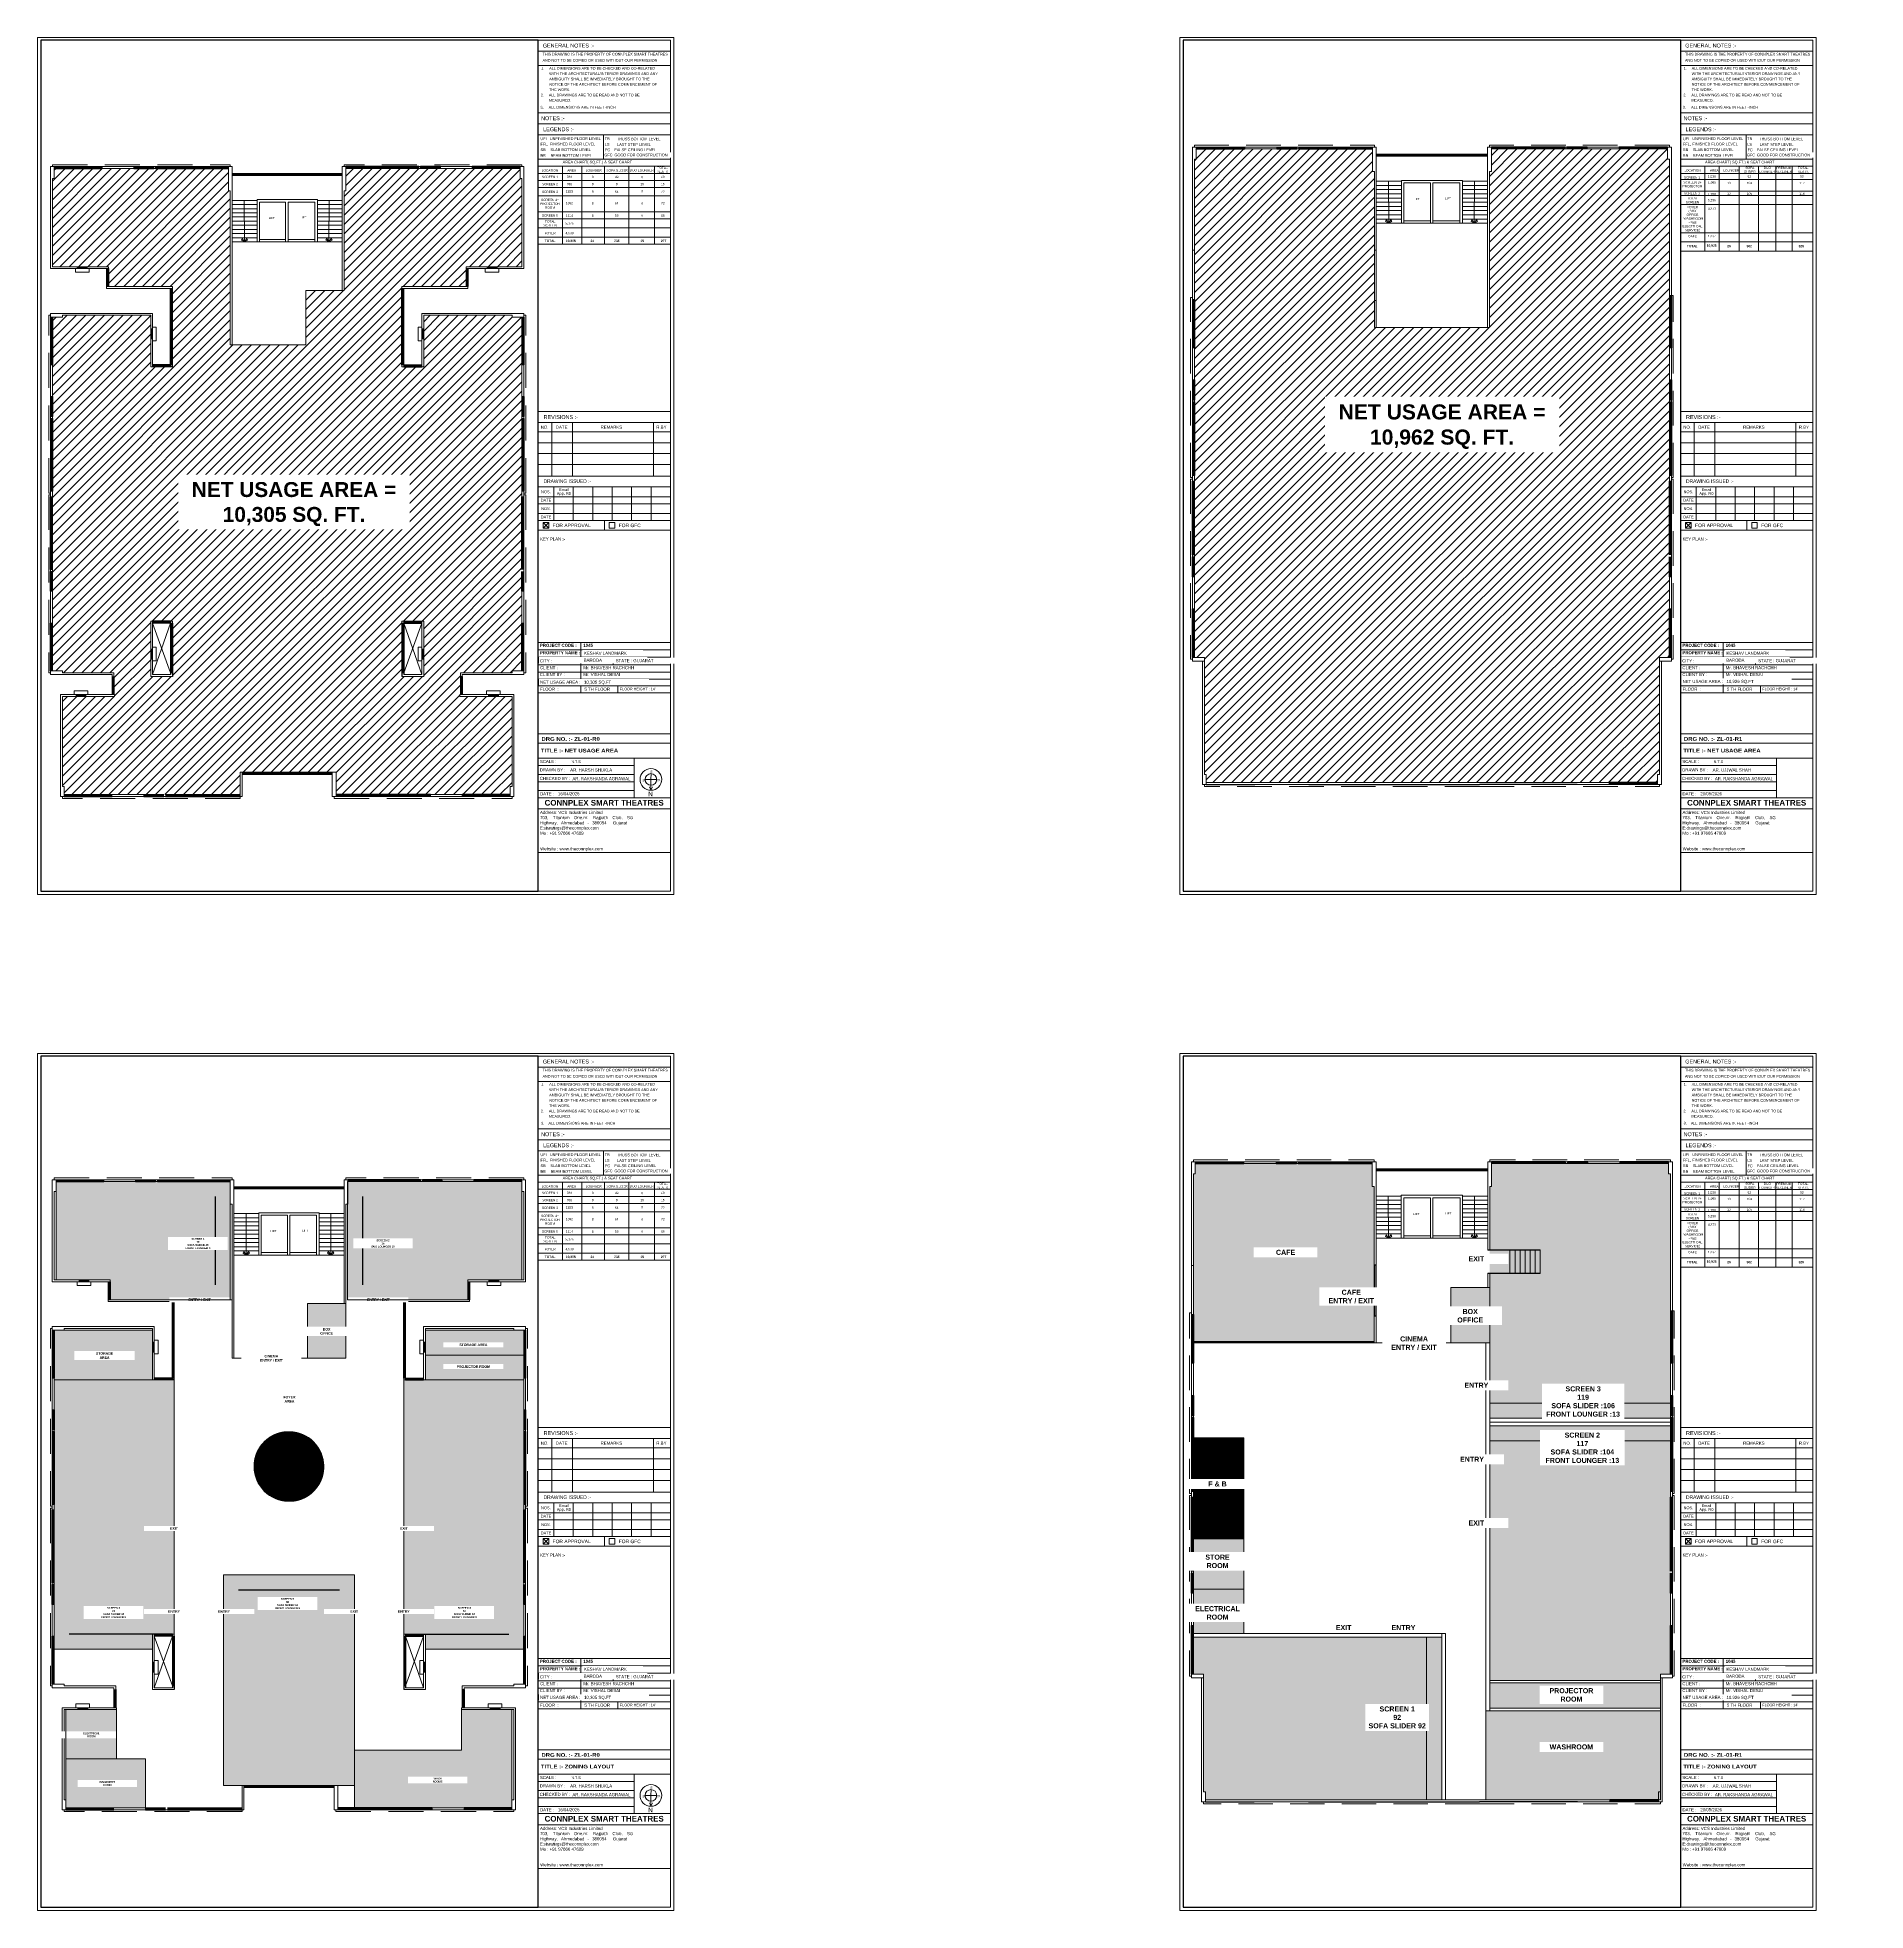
# Paper-space layout 'Layout1' of a CAD drawing. Header units: inches. Extents: x 1 to 15944, y -126 to 794.
# Drawn here: x 15047 to 15944, y -126 to 794 of the extents above.
# The model-space entities are those that its viewports show. They can reach past a viewport. Long polylines and large blocks are cut down to what shows.
import ezdxf
from ezdxf.enums import TextEntityAlignment as Align

# ---------------------------------------------------------------- set-up
doc = ezdxf.new("R2010")
doc.units = ezdxf.units.IN
doc.header["$MEASUREMENT"] = 0
doc.linetypes.add('1', pattern=[0, 0, 0])
doc.linetypes.add('DASHED', pattern=[0.75, 0.5, -0.25])
doc.layers.get('0').update_dxf_attribs({"lineweight": 20})
for name, color, linetype, lineweight in [('02WINDOW & DOTTED', 8, 'Continuous', 20), ('AH Hatches WALL', 7, '1', 25), ('AP_TEXT', 7, 'Continuous', 13), ('DIM', 7, 'Continuous', 5), ('Nstair', 8, 'Continuous', 20), ('PROJ.', 8, 'DASHED', 20), ('RAILING', 8, 'Continuous', 25), ('Railing 01', 8, 'Continuous', 18), ('SHOP TEXT', 7, 'Continuous', 15), ('text', 7, 'Continuous', 15), ('wall', 7, 'Continuous', 20), ('WALLS', 7, 'Continuous', 20), ('WINDOW', 8, 'Continuous', 15), ('Z_FORMAT', 255, 'Continuous', 5)]:
    doc.layers.add(name, color=color, linetype=linetype, lineweight=lineweight)
for name, color, linetype in [('DCR_AREATABLE', 7, 'Continuous'), ('P_DOMESTIC', 142, 'Continuous'), ('TTEXT', 250, 'Continuous')]:
    doc.layers.add(name, color=color, linetype=linetype)
doc.styles.add('ARIAL', font='arial.ttf', dxfattribs={"height": 6})
doc.styles.add('Krupalu', font='arial.ttf', dxfattribs={"height": 8})
doc.styles.add('Krupalu 1', font='arial.ttf')
doc.styles.add('Sijcon 1', font='')
doc.styles.add('Sijcon 2', font='arialbd.ttf')
doc.styles.add('title block', font='')
doc.styles.get('Sijcon 1').set_extended_font_data('Arial Black')
doc.styles.get('title block').set_extended_font_data('Gulim')
picture_1 = doc.add_image_def('image1.jpg', size_in_pixel=(2862, 843))

# ---------------------------------------------------------------- blocks, each defined once
blk = doc.blocks.new('FSGH')
at = {"layer": 'TTEXT', "lineweight": 0}
for p, q in [((935.79, 295.44), (1000.68, 295.44)), ((947.66, 295.44), (947.69, 257.14)), ((957.08, 295.44), (957.1, 257.14)), ((968.28, 295.44), (968.31, 257.14)), ((980.29, 295.44), (980.31, 257.14)), ((992.83, 295.44), (992.86, 257.14)), ((935.79, 291.94), (1000.68, 291.94)), ((935.79, 288.43), (1000.68, 288.43)), ((935.73, 284.96), (1000.63, 284.96)), ((935.76, 280.91), (1000.65, 280.91)), ((935.79, 272.99), (1000.68, 272.99)), ((935.79, 269.52), (1000.68, 269.52)), ((935.87, 265.14), (1000.76, 265.14)), ((935.87, 260.65), (1000.76, 260.65)), ((935.84, 257.14), (1000.74, 257.14))]:
    blk.add_line(p, q, dxfattribs=at)
at = {"layer": 'TTEXT', "lineweight": 0, "attachment_point": 2, "style": 'ARIAL'}
for s, insert, char_height, width in [('{\\fArial|b0|i0|c0|p34;AREA CHART( SQ.FT.) & SEAT CHART}', (964.79, 298.13), 1.3431, 60.3869), ('{\\fArial|b0|i0|c0|p34;TOTAL\\PSEATS}', (996.78, 295.19), 1.1271, 13.2797), ('{\\fArial|b0|i0|c0|p34;LOCATION}', (941.52, 293.94), 1.1271, 9.2182), ('{\\fArial|b0|i0|c0|p34;SCREEN 1}', (941.52, 290.72), 1.1271, 9.2182), ('{\\fArial|b0|i0|c0|p34;SCREEN 2}', (941.52, 287.22), 1.1271, 10.4107), ('788', (951.05, 290.72), 1.127, 9.2182), ('788', (951.05, 287.22), 1.127, 9.2182), ('{\\fArial|b0|i0|c0|p34;AREA}', (952.21, 293.94), 1.1271, 9.2182), ('{\\fArial|b0|i0|c0|p34;LOUNGER}', (962.99, 293.94), 1.1271, 9.2182), ('0', (962.48, 290.72), 1.13, 9.2182), ('0', (962.48, 287.22), 1.13, 9.2182), ('{\\fArial|b0|i0|c0|p34;SOFA SLIDER }', (974.47, 293.94), 1.1271, 11.1259), ('49', (974.26, 290.72), 1.127, 9.2182), ('0', (974.26, 287.22), 1.13, 9.2182), ('DUO LOUNGER', (986.61, 293.96), 1.1271, 13.2797), ('15', (986.8, 287.22), 1.127, 9.2182), ('0', (986.8, 290.69), 1.13, 9.2182), ('49', (996.93, 290.72), 1.127, 9.2182), ('15', (996.93, 287.22), 1.127, 9.2182), ('{\\fArial|b0|i0|c0|p34;SCREEN 4+\\PPROJECTOR ROOM }', (941.52, 279.46), 1.1271, 10.4107), ('{\\fArial|b0|i0|c0|p34;SCREEN 3}', (941.52, 283.39), 1.1271, 10.4107), ('1293', (951.05, 283.61), 1.127, 9.2182), ('1392', (951.05, 277.91), 1.127, 9.2182), ('8', (962.48, 283.51), 1.13, 9.2182), ('{\\fArial|b0|i0|c0|p34;8}', (962.48, 277.84), 1.1271, 9.2182), ('64', (974.26, 283.51), 1.127, 9.2182), ('64', (974.26, 277.84), 1.127, 9.2182), ('0', (986.8, 283.71), 1.13, 9.2182), ('0', (986.8, 277.65), 1.13, 9.2182), ('72', (996.93, 283.51), 1.127, 9.2182), ('72', (996.93, 277.84), 1.127, 9.2182), ('SCREEN 5', (941.52, 271.78), 1.127, 10.4107), ('{\\fArial|b0|i0|c0|p34;TOTAL SCREEN}', (941.6, 268.85), 1.1271, 9.2182), ('5,375', (951.13, 267.95), 1.127, 9.2182), ('1114', (951.05, 271.78), 1.127, 9.2182), ('{\\fArial|b0|i0|c0|p34;8}', (962.48, 271.78), 1.1271, 9.2182), ('{\\fArial|b0|i0|c0|p34;58}', (974.26, 271.78), 1.1271, 9.2182), ('0', (986.8, 271.74), 1.13, 9.2182), ('69', (996.93, 271.78), 1.127, 9.2182), ('{\\fArial|b1|i0|c0|p34;TOTAL}', (941.58, 259.38), 1.1271, 9.2182), ('{\\fArial|b0|i0|c0|p34;FOYER}', (941.6, 263.18), 1.1271, 9.2182), ('4,930', (951.13, 263.18), 1.127, 9.2182), ('{\\fArial|b1|i0|c0|p34;10,305}', (951.74, 259.38), 1.1271, 9.2182), ('{\\fArial|b1|i0|c0|p34;24}', (962.31, 259.38), 1.1271, 9.2182), ('{\\fArial|b1|i0|c0|p34;235}', (974.32, 259.38), 1.1271, 9.2182), ('{\\fArial|b1|i0|c0|p34;15}', (986.8, 259.38), 1.1271, 9.2182), ('{\\fArial|b1|i0|c0|p34;277}', (997.32, 259.38), 1.1271, 9.2182)]:
    blk.add_mtext(s, dxfattribs=dict(at, insert=insert, char_height=char_height, width=width))
blk = doc.blocks.new('GBFGN')
at = {"color": 0}
blk.add_line((1813.7, -1563.5), (2124.5, -1563.5), dxfattribs=at)
at = {"layer": 'DCR_AREATABLE', "color": 0, "lineweight": 0}
for p, q in [((1813.7, -1582.6), (1813.7, -1780)), ((1813.8, -1580.3), (2124.9, -1580.3)), ((1870.7, -1580.3), (1870.7, -1780)), ((1904.3, -1580.3), (1904.3, -1780)), ((1951.6, -1580.3), (1951.6, -1780)), ((1997, -1580.3), (1997, -1780)), ((2037.7, -1580.3), (2037.7, -1780)), ((2076, -1580.3), (2076, -1780)), ((1813.8, -1597.1), (2124.9, -1597.1)), ((1813.8, -1611.2), (2124.9, -1611.2)), ((1813.8, -1638.7), (2124.9, -1638.7)), ((1813.8, -1649.3), (2124.9, -1649.3)), ((1813.8, -1649.3), (2124.9, -1649.3)), ((1813.8, -1670.6), (2124.9, -1670.6)), ((1813.8, -1737), (2124.9, -1737)), ((1813.8, -1758.5), (2124.9, -1758.5)), ((1813.7, -1780), (2124.5, -1780))]:
    blk.add_line(p, q, dxfattribs=at)
at = {"layer": 'text', "color": 0}
blk.add_line((1813.7, -1563.5), (2124.9, -1563.5), dxfattribs=at)
at = {"layer": 'DCR_AREATABLE', "color": 0, "lineweight": 0, "style": 'ARIAL'}
for s, insert, char_height, width, attachment_point in [('AREA CHART( SQ.FT.) & SEAT CHART', (1952.8, -1567.4), 6.438, 289.468, 2), ('SOFA \\PSLIDER ', (1976.4, -1581.3), 5.4, 53.333, 2), ('DUO\\PLOUNGER', (2017.5, -1581.5), 5.4, 63.657, 2), ('PREMIUM RECLINER', (2056.4, -1581.5), 5.403, 63.657, 2), ('TOTAL\\PSEATS', (2101.8, -1581.5), 5.4, 63.657, 2), ('SCREEN 2+\\PPROJECTOR', (1841.3, -1615.6), 5.4, 51.186, 2), ('SCREEN 1', (1840.4, -1609.5), 5.4, 44.188, 8), ('LOCATION', (1841.3, -1587.5), 5.4, 44.188, 2), ('1,530', (1887, -1601.8), 5.4, 44.188, 2), ('1,968', (1887.3, -1615.8), 5.4, 44.188, 2), ('AREA', (1892.5, -1587.5), 5.4, 44.188, 2), ('LOUNGER', (1932.6, -1587.5), 5.4, 44.188, 2), ('13', (1927, -1617.1), 5.4, 44.188, 2), ('104', (1975.4, -1617.1), 5.4, 44.188, 2), ('92', (1975.1, -1607.4), 5.4, 44.188, 8), ('117', (2099, -1617.1), 5.4, 44.188, 2), ('92', (2098.7, -1607.4), 5.4, 44.188, 8), ('{\\C6;FOYER\\P(BOX OFFICE +WASHROOM +F&B\\PELECTRICAL\\PSERVICE)}', (1841.3, -1673.9), 5.403, 44.188, 2), ('SCREEN 3 ', (1840.4, -1641.5), 5.4, 44.188, 2), ('{\\C5;TOTAL SCREEN}', (1841.3, -1653.2), 5.403, 44.188, 2), ('{\\C5;5,296}', (1887, -1657.5), 5.403, 44.188, 2), ('1,798', (1887.3, -1643.3), 5.4, 44.188, 2), ('13', (1927, -1642.3), 5.4, 44.188, 2), ('106', (1975.4, -1642.3), 5.4, 44.188, 2), ('119', (2099, -1642.3), 5.4, 44.188, 2), ('{\\C6;4,373}', (1887, -1677.5), 5.403, 44.188, 2), ('{\\C6;CAFE }', (1841.3, -1742.1), 5.403, 44.188, 2), ('{\\C6;1,257}', (1887, -1741.9), 5.403, 44.188, 2), ('{\\fArial|b1|i0|c0|p34;TOTAL}', (1840.8, -1771.1), 5.403, 44.188, 8)]:
    blk.add_mtext(s, dxfattribs=dict(at, insert=insert, char_height=char_height, width=width, attachment_point=attachment_point))
at = {"layer": 'DCR_AREATABLE', "color": 1, "lineweight": 0, "char_height": 5.403, "width": 44.188, "attachment_point": 8, "style": 'ARIAL'}
for s, insert in [('{\\fArial|b1|i0|c0|p34;10,926}', (1886.5, -1771.1)), ('{\\fArial|b1|i0|c0|p34;26}', (1927.4, -1771.1)), ('{\\fArial|b1|i0|c0|p34;302}', (1974.9, -1771.1)), ('{\\fArial|b1|i0|c0|p34;328}', (2097.4, -1771.1))]:
    blk.add_mtext(s, dxfattribs=dict(at, insert=insert))

msp = doc.modelspace()

# ---------------------------------------------------------------- hatches: boundary and pattern name
at = {"lineweight": -3}
h = msp.add_hatch(dxfattribs=at)
h.set_pattern_fill('ANSI31', color=256, scale=5)
h.set_pattern_definition([(45, (104079.003, 196866.295), (-11.2253202, 11.2253202), [])])
h.paths.add_polyline_path([(62820.8, 17824.1), (62820.8, 17872.1), (62820.8, 17876.6), (62820.8, 18037.1), (62825.3, 18037.1), (62825.3, 18041.6), (62825.3, 18061.1), (62940.8, 18061.1), (63012.8, 18061.1), (63017.3, 18061.1), (63065.3, 18061.1), (63069.8, 18061.1), (63245.3, 18061.1), (63245.3, 18011.6), (63245.3, 18007.1), (63249.8, 18007.1), (63249.8, 17635.4), (63254.3, 17635.4), (63431.7, 17635.4), (63431.7, 17767.1), (63519.8, 17767.1), (63524.3, 17767.1), (63524.3, 18007.1), (63528.8, 18007.1), (63528.8, 18011.6), (63528.8, 18061.1), (63704.3, 18061.1), (63708.8, 18061.1), (63756.8, 18061.1), (63833.3, 18061.1), (63948.8, 18061.1), (63948.8, 18041.6), (63948.8, 18041.6), (63948.8, 18037.1), (63953.3, 18037.1), (63953.3, 17876.6), (63953.3, 17872.1), (63953.3, 17824.1), (63893.3, 17824.1), (63869.3, 17824.1), (63818.3, 17824.1), (63818.3, 17819.6), (63818.3, 17776.1), (63663.8, 17776.1), (63663.8, 17771.6), (63663.8, 17587.1), (63663.8, 17582.6), (63668.3, 17582.6), (63711.8, 17582.6), (63716.3, 17582.6), (63716.3, 17650.1), (63716.3, 17674.1), (63716.3, 17707.1), (63764.3, 17707.1), (63929.3, 17707.1), (63929.3, 17702.6), (63933.8, 17702.6), (63953.3, 17702.6), (63953.3, 17587.1), (63953.3, 17515.1), (63953.3, 17510.6), (63953.3, 17462.6), (63953.3, 17458.1), (63953.3, 17282.6), (63953.3, 17269.1), (63953.3, 17093.6), (63957.8, 17093.6), (63957.8, 17089.1), (63953.3, 17089.1), (63953.3, 17041.1), (63953.3, 17036.6), (63953.3, 16964.6), (63953.3, 16849.1), (63933.8, 16849.1), (63929.3, 16849.1), (63929.3, 16844.6), (63804.8, 16844.6), (63804.8, 16835.6), (63804.8, 16792.1), (63803.3, 16792.1), (63803.3, 16787.6), (63872.3, 16787.6), (63896.3, 16787.6), (63929.3, 16787.6), (63929.3, 16570.1), (63924.8, 16570.1), (63924.8, 16550.6), (63809.3, 16550.6), (63737.3, 16550.6), (63732.8, 16550.6), (63675.8, 16550.6), (63504.8, 16550.6), (63504.8, 16600.1), (63504.8, 16600.1), (63504.8, 16604.6), (63500.3, 16604.6), (63500.3, 16604.6), (63495.8, 16604.6), (63278.3, 16604.6), (63273.8, 16604.6), (63273.8, 16550.6), (63089.3, 16550.6), (63041.3, 16550.6), (63036.8, 16550.6), (62964.8, 16550.6), (62849.3, 16550.6), (62849.3, 16570.1), (62844.8, 16570.1), (62844.8, 16787.6), (62901.8, 16787.6), (62970.8, 16787.6), (62970.8, 16792.1), (62969.3, 16792.1), (62969.3, 16835.6), (62969.3, 16835.6), (62969.3, 16844.6), (62844.8, 16844.6), (62844.8, 16849.1), (62840.3, 16849.1), (62820.8, 16849.1), (62820.8, 16964.6), (62820.8, 17041.1), (62820.8, 17089.1), (62820.8, 17093.6), (62820.8, 17269.1), (62820.8, 17282.6), (62820.8, 17458.1), (62820.8, 17462.6), (62820.8, 17510.6), (62820.8, 17515.1), (62820.8, 17587.1), (62820.8, 17702.6), (62840.3, 17702.6), (62844.8, 17702.6), (62844.8, 17707.1), (63005.3, 17707.1), (63009.8, 17707.1), (63057.8, 17707.1), (63057.8, 17674.2), (63057.8, 17650.2), (63060, 17650.2), (63060, 17650.1), (63057.8, 17650.1), (63057.8, 17582.6), (63062.3, 17582.6), (63110.3, 17582.6), (63110.3, 17771.6), (63110.3, 17776.1), (62955.8, 17776.1), (62955.8, 17819.6), (62955.8, 17824.1), (62904.8, 17824.1), (62880.8, 17824.1)])
h.paths.add_polyline_path([(63663.8, 16835.6), (63716.3, 16835.6), (63716.3, 16877.6), (63716.3, 16901.6), (63716.3, 16969.1), (63711.8, 16969.1), (63668.3, 16969.1), (63663.8, 16969.1), (63663.8, 16964.6)], flags=16)
h.paths.add_polyline_path([(63668.3, 16844.6), (63668.3, 16840.1), (63711.8, 16840.1), (63711.8, 16877.6), (63714.8, 16877.6), (63714.8, 16901.6), (63711.8, 16901.6), (63711.8, 16964.6), (63668.3, 16964.6), (63668.3, 16844.6)], flags=0)
h.paths.add_polyline_path([(63057.8, 16835.6), (63110.3, 16835.6), (63110.3, 16964.6), (63110.3, 16969.1), (63105.8, 16969.1), (63062.3, 16969.1), (63057.8, 16969.1), (63057.8, 16901.6), (63057.8, 16877.6), (63057.8, 16835.6)], flags=16)
h.paths.add_polyline_path([(63059.3, 16877.6), (63062.3, 16877.6), (63062.3, 16840.1), (63105.8, 16840.1), (63105.8, 16964.6), (63062.3, 16964.6), (63062.3, 16901.6), (63059.3, 16901.6)], flags=0)
h = msp.add_hatch(dxfattribs=at)
h.set_pattern_fill('ANSI31', color=256, scale=5)
h.set_pattern_definition([(45, (61859.449, 184879.483), (-11.2253202, 11.2253202), [])])
h.paths.add_polyline_path([(65894.4, 17554.9), (65894.4, 17671.9), (65894.4, 17724.4), (65894.4, 17728.9), (65894.4, 17889.4), (65898.9, 17889.4), (65898.9, 17893.9), (65898.9, 17913.4), (66014.4, 17913.4), (66086.4, 17913.4), (66090.9, 17913.4), (66138.9, 17913.4), (66143.4, 17913.4), (66318.9, 17913.4), (66318.9, 17863.9), (66318.9, 17859.4), (66323.4, 17859.4), (66323.4, 17672.1), (66323.4, 17552.1), (66323.4, 17487.7), (66327.9, 17487.7), (66593.4, 17487.7), (66597.9, 17487.7), (66597.9, 17708.7), (66597.9, 17859.4), (66602.4, 17859.4), (66602.4, 17863.9), (66602.4, 17913.4), (66777.9, 17913.4), (66782.4, 17913.4), (66830.4, 17913.4), (66906.9, 17913.4), (67022.4, 17913.4), (67022.4, 17893.9), (67022.4, 17893.9), (67022.4, 17889.4), (67026.9, 17889.4), (67026.9, 17728.9), (67026.9, 17724.4), (67026.9, 17671.9), (67026.9, 17563.9), (67026.9, 17439.4), (67026.9, 17367.4), (67026.9, 17362.9), (67026.9, 17314.9), (67026.9, 17310.4), (67026.9, 17134.9), (67026.9, 17121.4), (67026.9, 16945.9), (67031.4, 16945.9), (67031.4, 16941.4), (67026.9, 16941.4), (67026.9, 16893.4), (67026.9, 16888.9), (67026.9, 16816.9), (67026.9, 16701.4), (67002.9, 16701.4), (67002.9, 16692.4), (67002.9, 16639.9), (67002.9, 16422.4), (66998.4, 16422.4), (66998.4, 16402.9), (66882.9, 16402.9), (65927.4, 16402.9), (65922.9, 16402.9), (65922.9, 16422.4), (65918.4, 16422.4), (65918.4, 16644.4), (65918.4, 16692.4), (65918.4, 16692.4), (65918.4, 16701.4), (65913.9, 16701.4), (65894.4, 16701.4), (65894.4, 16816.9), (65894.4, 16893.4), (65894.4, 16941.4), (65894.4, 16945.9), (65894.4, 17121.4), (65894.4, 17134.9), (65894.4, 17310.4), (65894.4, 17314.9), (65894.4, 17362.9), (65894.4, 17367.4), (65894.4, 17439.4), (65894.4, 17554.9)])
at = {"lineweight": 30, "transparency": 33554559}
h = msp.add_hatch(color=32, dxfattribs=at)
h.dxf.hatch_style = 1
h.paths.add_polyline_path([(65894.4, 11143.6), (65894.4, 11260.6), (65894.4, 11313.1), (65894.4, 11317.6), (65894.4, 11478.1), (65898.9, 11478.1), (65898.9, 11482.6), (65898.9, 11502.1), (66014.4, 11502.1), (66086.4, 11502.1), (66090.9, 11502.1), (66138.9, 11502.1), (66143.4, 11502.1), (66318.9, 11502.1), (66318.9, 11452.6), (66318.9, 11448.1), (66323.4, 11448.1), (66323.4, 11260.8), (66323.4, 11140.8), (66323.4, 11079.4), (65894.4, 11079.4), (65894.4, 11143.6)])
at = {"lineweight": 30, "true_color": 0xd7ebd2}
h = msp.add_hatch(color=254, dxfattribs=at)
h.dxf.hatch_style = 1
h.paths.add_polyline_path([(63431.7, 11230.6), (63524.3, 11230.6), (63524.3, 11098.9), (63431.7, 11098.9)])
h = msp.add_hatch(color=254, dxfattribs=at)
h.dxf.hatch_style = 1
h.paths.add_polyline_path([(66505.3, 11208.1), (66597.9, 11208.1), (66597.9, 11076.4), (66505.3, 11076.4)])
at = {"lineweight": 30, "transparency": 33554559}
h = msp.add_hatch(color=32, dxfattribs=at)
h.dxf.hatch_style = 1
h.paths.add_polyline_path([(63041.3, 10132.6), (62849.3, 10132.6), (62849.3, 10014.1), (63041.3, 10014.1)])
at = {"layer": 'AH Hatches WALL', "true_color": 0xcecce6}
h = msp.add_hatch(color=254, dxfattribs=at)
h.dxf.hatch_style = 1
h.paths.add_polyline_path([(66597.9, 11448.1), (66602.4, 11448.1), (66602.4, 11452.6), (66602.4, 11502.1), (66777.9, 11502.1), (66782.4, 11502.1), (66830.4, 11502.1), (66906.9, 11502.1), (67022.4, 11502.1), (67022.4, 11482.6), (67022.4, 11482.6), (67022.4, 11478.1), (67026.9, 11478.1), (67026.9, 11317.6), (67026.9, 11313.1), (67026.9, 11260.6), (67026.9, 11152.6), (67026.9, 11028.1), (67026.9, 10956.1), (67026.9, 10951.6), (67026.9, 10897.7), (66597.9, 10897.7), (66597.9, 11448.1)])
at = {"layer": 'AH Hatches WALL', "true_color": 0xfeeab9}
h = msp.add_hatch(color=254, dxfattribs=at)
h.dxf.hatch_style = 1
h.paths.add_polyline_path([(63716.3, 11046.1), (63953.3, 11046.1), (63953.3, 11106.1), (63716.3, 11106.1)])
at = {"layer": 'AH Hatches WALL', "true_color": 0xcecce6}
h = msp.add_hatch(color=254, dxfattribs=at)
h.dxf.hatch_style = 1
h.paths.add_polyline_path([(66597.9, 10275.3), (66597.9, 10879.7), (67026.9, 10879.7), (67026.9, 10723.6), (67026.9, 10710.1), (67026.9, 10534.6), (67031.4, 10534.6), (67031.4, 10530.1), (67029.9, 10530.1), (67029.9, 10482.1), (67028.4, 10482.1), (67028.4, 10530.1), (67026.9, 10530.1), (67026.9, 10482.1), (67026.9, 10477.6), (67026.9, 10405.6), (67026.9, 10290.1), (67002.9, 10290.1), (67002.9, 10281.1), (67002.9, 10275.3)])
at = {"layer": 'AH Hatches WALL'}
h = msp.add_hatch(color=9, dxfattribs=at)
h.dxf.hatch_style = 1
h.paths.add_polyline_path([(65894.4, 10611.5), (66014.4, 10611.5), (66014.4, 10491.5), (65894.4, 10491.5)])
at = {"layer": 'AH Hatches WALL', "true_color": 0xff99e5}
h = msp.add_hatch(color=221, dxfattribs=at)
h.dxf.hatch_style = 1
h.paths.add_polyline_path([(65894.4, 10491.5), (66014.4, 10491.5), (66014.4, 10386.7), (65894.4, 10386.7)])
at = {"layer": 'AH Hatches WALL', "true_color": 0xcecce6}
h = msp.add_hatch(color=254, dxfattribs=at)
h.dxf.hatch_style = 1
h.paths.add_polyline_path([(65894.4, 10290.1), (65894.4, 10377.7), (66483.9, 10377.7), (66483.9, 9991.6), (65927.4, 9991.6), (65922.9, 9991.6), (65922.9, 10011.1), (65918.4, 10011.1), (65918.4, 10233.1), (65918.4, 10281.1), (65918.4, 10281.1), (65918.4, 10290.1), (65913.9, 10290.1)])
at = {"layer": 'AH Hatches WALL', "true_color": 0xff99e5}
h = msp.add_hatch(color=221, dxfattribs=at)
h.dxf.hatch_style = 1
h.paths.add_polyline_path([(62970.8, 10132.6), (62849.3, 10132.6), (62849.3, 10251.1), (62970.8, 10251.1)])
at = {"layer": 'AH Hatches WALL', "true_color": 0xadddf7}
h = msp.add_hatch(color=141, dxfattribs=at)
h.dxf.hatch_style = 1
h.paths.add_polyline_path([(63544.9, 10014.1), (63924.8, 10014.1), (63924.8, 10251.1), (63803.3, 10251.1), (63803.3, 10153.4), (63544.9, 10153.4)])
at = {"layer": 'AH Hatches WALL', "true_color": 0xfeeab9}
h = msp.add_hatch(color=254, dxfattribs=at)
h.dxf.hatch_style = 1
h.paths.add_polyline_path([(66597.9, 10209.3), (66597.9, 10269.3), (67002.9, 10269.3), (67002.9, 10228.6), (67002.9, 10209.3)])
at = {"layer": 'AH Hatches WALL', "true_color": 0xadddf7}
h = msp.add_hatch(color=141, dxfattribs=at)
h.dxf.hatch_style = 1
h.paths.add_polyline_path([(66588.9, 10203.3), (67002.9, 10203.3), (67002.9, 9991.6), (66588.9, 9991.6)])
at = {"layer": 'wall', "true_color": 0xf7abae}
h = msp.add_hatch(dxfattribs=at)
h.set_pattern_fill('ANSI31', color=241)
h.set_pattern_definition([(45, (60514.27285, 360054.93745), (-0.08838834765, 0.08838834765), [])])
edge = h.paths.add_edge_path()
edge.add_arc((63387, 10837.4), 84, 0, 360)
h = msp.add_hatch(dxfattribs=at)
h.set_pattern_fill('ANSI31', color=241)
h.set_pattern_definition([(45, (17812.46869, 349214.90196), (-0.08838834765, 0.08838834765), [])])
h.paths.add_polyline_path([(65894.4, 10851.5), (66014.4, 10851.5), (66014.4, 10611.5), (65894.4, 10611.5)])

# ---------------------------------------------------------------- linework, layer by layer
at = {"layer": '02WINDOW & DOTTED'}
for p, q in [((63519.8, 18048.6), (63254.1, 18048.6)), ((63519.8, 18047.1), (63254.1, 18047.1)), ((63519.8, 18045.6), (63254.1, 18045.6)), ((63519.8, 18044.1), (63254.1, 18044.1)), ((66593.4, 17900.9), (66327.7, 17900.9)), ((66593.4, 17899.4), (66327.7, 17899.4)), ((66593.4, 17897.9), (66327.7, 17897.9)), ((66593.4, 17896.4), (66327.7, 17896.4)), ((63519.8, 11512.1), (63254.1, 11512.1)), ((63519.8, 11510.6), (63254.1, 11510.6)), ((63519.8, 11509.1), (63254.1, 11509.1)), ((63519.8, 11507.6), (63254.1, 11507.6)), ((66593.4, 11489.6), (66327.7, 11489.6)), ((66593.4, 11488.1), (66327.7, 11488.1)), ((66593.4, 11486.6), (66327.7, 11486.6)), ((66593.4, 11485.1), (66327.7, 11485.1))]:
    msp.add_line(p, q, dxfattribs=at)
at = {"layer": '02WINDOW & DOTTED', "linetype": 'DASHED', "ltscale": 20}
for p, q in [((63320.3, 17890.1), (63383.3, 17890.1)), ((63320.3, 17884.1), (63383.3, 17884.1)), ((63453.8, 17890.1), (63389.3, 17890.1)), ((63453.8, 17884.1), (63389.3, 17884.1)), ((66393.9, 17742.4), (66456.9, 17742.4)), ((66393.9, 17736.4), (66456.9, 17736.4)), ((66527.4, 17742.4), (66462.9, 17742.4)), ((66527.4, 17736.4), (66462.9, 17736.4)), ((63105.8, 16844.6), (63062.3, 16964.6)), ((63062.3, 16840.1), (63105.8, 16964.6)), ((63711.8, 16840.1), (63668.3, 16964.6)), ((63711.8, 16964.6), (63668.3, 16844.6)), ((63320.3, 11353.6), (63383.3, 11353.6)), ((63320.3, 11347.6), (63383.3, 11347.6)), ((63453.8, 11353.6), (63389.3, 11353.6)), ((63453.8, 11347.6), (63389.3, 11347.6)), ((66393.9, 11331.1), (66456.9, 11331.1)), ((66393.9, 11325.1), (66456.9, 11325.1)), ((66527.4, 11331.1), (66462.9, 11331.1)), ((66527.4, 11325.1), (66462.9, 11325.1)), ((63105.8, 10308.1), (63062.3, 10428.1)), ((63062.3, 10303.6), (63105.8, 10428.1)), ((63711.8, 10303.6), (63668.3, 10428.1)), ((63711.8, 10428.1), (63668.3, 10308.1))]:
    msp.add_line(p, q, dxfattribs=at)
at = {"layer": 'Nstair', "ltscale": 10}
for p, q in [((63314.3, 17984.1), (63254.3, 17984.1)), ((63314.3, 17974.1), (63254.3, 17974.1)), ((63283.5, 17984.1), (63284, 17884.1)), ((63459.8, 17984.1), (63519.8, 17984.1)), ((63459.8, 17974.1), (63519.8, 17974.1)), ((63488.4, 17984.1), (63487.8, 17884.1)), ((63314.3, 17964.1), (63254.3, 17964.1)), ((63314.3, 17954.1), (63254.3, 17954.1)), ((63314.3, 17944.1), (63254.3, 17944.1)), ((63314.3, 17934.1), (63254.3, 17934.1)), ((63314.3, 17924.1), (63254.3, 17924.1)), ((63459.8, 17964.1), (63519.8, 17964.1)), ((63459.8, 17954.1), (63519.8, 17954.1)), ((63459.8, 17944.1), (63519.8, 17944.1)), ((63459.8, 17934.1), (63519.8, 17934.1)), ((63459.8, 17924.1), (63519.8, 17924.1)), ((63314.3, 17914.1), (63254.3, 17914.1)), ((63314.3, 17904.1), (63254.3, 17904.1)), ((63314.3, 17894.1), (63254.3, 17894.1)), ((63314.3, 17884.1), (63254.3, 17884.1)), ((63276.5, 17888.3), (63278.6, 17892.2)), ((63284, 17884.1), (63276.5, 17888.3)), ((63278.6, 17892.2), (63284, 17884.1)), ((63289.4, 17892.2), (63284, 17884.1)), ((63284, 17884.1), (63291.6, 17888.3)), ((63291.6, 17888.3), (63289.4, 17892.2)), ((63459.8, 17914.1), (63519.8, 17914.1)), ((63459.8, 17904.1), (63519.8, 17904.1)), ((63459.8, 17894.1), (63519.8, 17894.1)), ((63459.8, 17884.1), (63519.8, 17884.1)), ((63480.3, 17888.3), (63482.5, 17892.2)), ((63487.8, 17884.1), (63480.3, 17888.3)), ((63482.5, 17892.2), (63487.8, 17884.1)), ((63493.2, 17892.2), (63487.8, 17884.1)), ((63487.8, 17884.1), (63495.4, 17888.3)), ((63495.4, 17888.3), (63493.2, 17892.2)), ((66387.9, 17836.4), (66327.9, 17836.4)), ((66357.1, 17836.4), (66357.6, 17736.4)), ((66533.4, 17836.4), (66593.4, 17836.4)), ((66562, 17836.4), (66561.4, 17736.4)), ((66387.9, 17826.4), (66327.9, 17826.4)), ((66387.9, 17816.4), (66327.9, 17816.4)), ((66387.9, 17806.4), (66327.9, 17806.4)), ((66387.9, 17796.4), (66327.9, 17796.4)), ((66533.4, 17826.4), (66593.4, 17826.4)), ((66533.4, 17816.4), (66593.4, 17816.4)), ((66533.4, 17806.4), (66593.4, 17806.4)), ((66533.4, 17796.4), (66593.4, 17796.4)), ((66387.9, 17786.4), (66327.9, 17786.4)), ((66387.9, 17776.4), (66327.9, 17776.4)), ((66387.9, 17766.4), (66327.9, 17766.4)), ((66387.9, 17756.4), (66327.9, 17756.4)), ((66387.9, 17746.4), (66327.9, 17746.4)), ((66350.1, 17740.7), (66352.3, 17744.5)), ((66352.3, 17744.5), (66357.6, 17736.4)), ((66363, 17744.5), (66357.6, 17736.4)), ((66365.2, 17740.7), (66363, 17744.5)), ((66533.4, 17786.4), (66593.4, 17786.4)), ((66533.4, 17776.4), (66593.4, 17776.4)), ((66533.4, 17766.4), (66593.4, 17766.4)), ((66533.4, 17756.4), (66593.4, 17756.4)), ((66533.4, 17746.4), (66593.4, 17746.4)), ((66553.9, 17740.6), (66556.1, 17744.5)), ((66556.1, 17744.5), (66561.4, 17736.4)), ((66566.8, 17744.5), (66561.4, 17736.4)), ((66569, 17740.6), (66566.8, 17744.5)), ((66387.9, 17736.4), (66327.9, 17736.4)), ((66357.6, 17736.4), (66350.1, 17740.7)), ((66357.6, 17736.4), (66365.2, 17740.7)), ((66533.4, 17736.4), (66593.4, 17736.4)), ((66561.4, 17736.4), (66553.9, 17740.6)), ((66561.4, 17736.4), (66569, 17740.6)), ((63314.3, 11447.6), (63254.3, 11447.6)), ((63314.3, 11437.6), (63254.3, 11437.6)), ((63283.5, 11447.6), (63284, 11347.6)), ((63459.8, 11447.6), (63519.8, 11447.6)), ((63459.8, 11437.6), (63519.8, 11437.6)), ((63488.4, 11447.6), (63487.8, 11347.6)), ((63314.3, 11427.6), (63254.3, 11427.6)), ((63314.3, 11417.6), (63254.3, 11417.6)), ((63314.3, 11407.6), (63254.3, 11407.6)), ((63314.3, 11397.6), (63254.3, 11397.6)), ((63314.3, 11387.6), (63254.3, 11387.6)), ((63459.8, 11427.6), (63519.8, 11427.6)), ((63459.8, 11417.6), (63519.8, 11417.6)), ((63459.8, 11407.6), (63519.8, 11407.6)), ((63459.8, 11397.6), (63519.8, 11397.6)), ((63459.8, 11387.6), (63519.8, 11387.6)), ((66387.9, 11425.1), (66327.9, 11425.1)), ((66387.9, 11415.1), (66327.9, 11415.1)), ((66387.9, 11405.1), (66327.9, 11405.1)), ((66387.9, 11395.1), (66327.9, 11395.1)), ((66387.9, 11385.1), (66327.9, 11385.1)), ((66357.1, 11425.1), (66357.6, 11325.1)), ((66533.4, 11425.1), (66593.4, 11425.1)), ((66533.4, 11415.1), (66593.4, 11415.1)), ((66533.4, 11405.1), (66593.4, 11405.1)), ((66533.4, 11395.1), (66593.4, 11395.1)), ((66533.4, 11385.1), (66593.4, 11385.1)), ((66562, 11425.1), (66561.4, 11325.1)), ((63314.3, 11377.6), (63254.3, 11377.6)), ((63314.3, 11367.6), (63254.3, 11367.6)), ((63314.3, 11357.6), (63254.3, 11357.6)), ((63314.3, 11347.6), (63254.3, 11347.6)), ((63276.5, 11351.9), (63278.6, 11355.8)), ((63284, 11347.6), (63276.5, 11351.9)), ((63278.6, 11355.8), (63284, 11347.6)), ((63289.4, 11355.8), (63284, 11347.6)), ((63284, 11347.6), (63291.6, 11351.9)), ((63291.6, 11351.9), (63289.4, 11355.8)), ((63459.8, 11377.6), (63519.8, 11377.6)), ((63459.8, 11367.6), (63519.8, 11367.6)), ((63459.8, 11357.6), (63519.8, 11357.6)), ((63459.8, 11347.6), (63519.8, 11347.6)), ((63480.3, 11351.9), (63482.5, 11355.8)), ((63487.8, 11347.6), (63480.3, 11351.9)), ((63482.5, 11355.8), (63487.8, 11347.6)), ((63493.2, 11355.8), (63487.8, 11347.6)), ((63487.8, 11347.6), (63495.4, 11351.9)), ((63495.4, 11351.9), (63493.2, 11355.8)), ((66387.9, 11375.1), (66327.9, 11375.1)), ((66387.9, 11365.1), (66327.9, 11365.1)), ((66387.9, 11355.1), (66327.9, 11355.1)), ((66387.9, 11345.1), (66327.9, 11345.1)), ((66533.4, 11375.1), (66593.4, 11375.1)), ((66533.4, 11365.1), (66593.4, 11365.1)), ((66533.4, 11355.1), (66593.4, 11355.1)), ((66533.4, 11345.1), (66593.4, 11345.1)), ((66387.9, 11335.1), (66327.9, 11335.1)), ((66387.9, 11325.1), (66327.9, 11325.1)), ((66350.1, 11329.4), (66352.3, 11333.2)), ((66357.6, 11325.1), (66350.1, 11329.4)), ((66352.3, 11333.2), (66357.6, 11325.1)), ((66363, 11333.2), (66357.6, 11325.1)), ((66357.6, 11325.1), (66365.2, 11329.4)), ((66365.2, 11329.4), (66363, 11333.2)), ((66533.4, 11335.1), (66593.4, 11335.1)), ((66533.4, 11325.1), (66593.4, 11325.1)), ((66553.9, 11329.3), (66556.1, 11333.2)), ((66561.4, 11325.1), (66553.9, 11329.3)), ((66556.1, 11333.2), (66561.4, 11325.1)), ((66566.8, 11333.2), (66561.4, 11325.1)), ((66561.4, 11325.1), (66569, 11329.3)), ((66569, 11329.3), (66566.8, 11333.2))]:
    msp.add_line(p, q, dxfattribs=at)
at = {"layer": 'P_DOMESTIC'}
msp.add_lwpolyline([(66323.4, 11140.8), (66327.9, 11140.8), (66327.9, 11260.8), (66323.4, 11260.8)], close=True, dxfattribs=at)
at = {"layer": 'PROJ.', "ltscale": 8}
for p, q in [((62876.3, 17819.6), (62876.3, 17810.6)), ((62909.3, 17810.6), (62876.3, 17810.6)), ((62909.3, 17819.6), (62909.3, 17810.6)), ((63864.8, 17819.6), (63864.8, 17810.6)), ((63864.8, 17810.6), (63897.8, 17810.6)), ((63897.8, 17819.6), (63897.8, 17810.6)), ((62876.3, 11283.1), (62876.3, 11274.1)), ((62909.3, 11274.1), (62876.3, 11274.1)), ((62909.3, 11283.1), (62909.3, 11274.1)), ((63864.8, 11283.1), (63864.8, 11274.1)), ((63864.8, 11274.1), (63897.8, 11274.1)), ((63897.8, 11283.1), (63897.8, 11274.1))]:
    msp.add_line(p, q, dxfattribs=at)
at = {"layer": 'PROJ.', "ltscale": 7}
for points in [[(62820.8, 18065.6), (62820.8, 18070.1), (63249.8, 18070.1), (63249.8, 18065.6)], [(63953.3, 18065.6), (63953.3, 18070.1), (63524.3, 18070.1), (63524.3, 18065.6)], [(65894.4, 17917.9), (65894.4, 17922.4), (66323.4, 17922.4), (66323.4, 17917.9)], [(67026.9, 17917.9), (67026.9, 17922.4), (66597.9, 17922.4), (66597.9, 17917.9)], [(62816.3, 17278.1), (62811.8, 17278.1), (62811.8, 17707.1), (62816.3, 17707.1)], [(63957.8, 17278.1), (63962.3, 17278.1), (63962.3, 17707.1), (63957.8, 17707.1)], [(63062.3, 17678.6), (63071.3, 17678.6), (63071.3, 17645.6), (63062.3, 17645.6)], [(63711.8, 17678.6), (63702.8, 17678.6), (63702.8, 17645.6), (63711.8, 17645.6)], [(65889.9, 17130.4), (65885.4, 17130.4), (65885.4, 17559.4), (65889.9, 17559.4)], [(67031.4, 17130.4), (67035.9, 17130.4), (67035.9, 17563.9), (67031.4, 17563.9)], [(62816.3, 17273.6), (62811.8, 17273.6), (62811.8, 16844.6), (62816.3, 16844.6)], [(63957.8, 17273.6), (63962.3, 17273.6), (63962.3, 16844.6), (63957.8, 16844.6)], [(65889.9, 17125.9), (65885.4, 17125.9), (65885.4, 16696.9), (65889.9, 16696.9)], [(67031.4, 17125.9), (67035.9, 17125.9), (67035.9, 16696.9), (67031.4, 16696.9)], [(63062.3, 16873.1), (63071.3, 16873.1), (63071.3, 16906.1), (63062.3, 16906.1)], [(63711.8, 16873.1), (63702.8, 16873.1), (63702.8, 16906.1), (63711.8, 16906.1)], [(62873.3, 16792.1), (62873.3, 16801.1), (62906.3, 16801.1), (62906.3, 16792.1)], [(63900.8, 16792.1), (63900.8, 16801.1), (63867.8, 16801.1), (63867.8, 16792.1)], [(63273.8, 16546.1), (63273.8, 16541.6), (62844.8, 16541.6), (62844.8, 16546.1)], [(63500.3, 16546.1), (63500.3, 16541.6), (63929.3, 16541.6), (63929.3, 16546.1)], [(66576.3, 16393.9), (66573.9, 16393.9), (65918.4, 16393.9), (65918.4, 16398.4)], [(66576.3, 16393.9), (66573.9, 16393.9), (67002.9, 16393.9), (67002.9, 16398.4)], [(62820.8, 11529.1), (62820.8, 11533.6), (63249.8, 11533.6), (63249.8, 11529.1)], [(63953.3, 11529.1), (63953.3, 11533.6), (63524.3, 11533.6), (63524.3, 11529.1)], [(65894.4, 11506.6), (65894.4, 11511.1), (66323.4, 11511.1), (66323.4, 11506.6)], [(67026.9, 11506.6), (67026.9, 11511.1), (66597.9, 11511.1), (66597.9, 11506.6)], [(62816.3, 10741.6), (62811.8, 10741.6), (62811.8, 11170.6), (62816.3, 11170.6)], [(63957.8, 10741.6), (63962.3, 10741.6), (63962.3, 11170.6), (63957.8, 11170.6)], [(63062.3, 11142.1), (63071.3, 11142.1), (63071.3, 11109.1), (63062.3, 11109.1)], [(63711.8, 11142.1), (63702.8, 11142.1), (63702.8, 11109.1), (63711.8, 11109.1)], [(65889.9, 10719.1), (65885.4, 10719.1), (65885.4, 11148.1), (65889.9, 11148.1)], [(67031.4, 10719.1), (67035.9, 10719.1), (67035.9, 11152.6), (67031.4, 11152.6)], [(62816.3, 10737.1), (62811.8, 10737.1), (62811.8, 10308.1), (62816.3, 10308.1)], [(63957.8, 10737.1), (63962.3, 10737.1), (63962.3, 10308.1), (63957.8, 10308.1)], [(65889.9, 10714.6), (65885.4, 10714.6), (65885.4, 10285.6), (65889.9, 10285.6)], [(67031.4, 10714.6), (67035.9, 10714.6), (67035.9, 10285.6), (67031.4, 10285.6)], [(63062.3, 10336.6), (63071.3, 10336.6), (63071.3, 10369.6), (63062.3, 10369.6)], [(63711.8, 10336.6), (63702.8, 10336.6), (63702.8, 10369.6), (63711.8, 10369.6)], [(62873.3, 10255.6), (62873.3, 10264.6), (62906.3, 10264.6), (62906.3, 10255.6)], [(63900.8, 10255.6), (63900.8, 10264.6), (63867.8, 10264.6), (63867.8, 10255.6)], [(63273.8, 10009.6), (63273.8, 10005.1), (62844.8, 10005.1), (62844.8, 10009.6)], [(63500.3, 10009.6), (63500.3, 10005.1), (63929.3, 10005.1), (63929.3, 10009.6)], [(66576.3, 9982.6), (66573.9, 9982.6), (65918.4, 9982.6), (65918.4, 9987.1)], [(66576.3, 9982.6), (66573.9, 9982.6), (67002.9, 9982.6), (67002.9, 9987.1)]]:
    msp.add_lwpolyline(points, dxfattribs=at)
at = {"layer": 'RAILING'}
for p, q in [((62825.3, 18065.6), (62940.8, 18065.6)), ((62825.3, 18064.1), (62940.8, 18064.1)), ((62825.3, 18062.6), (62940.8, 18062.6)), ((62825.3, 18061.1), (62940.8, 18061.1)), ((63017.3, 18065.6), (63065.3, 18065.6)), ((63017.3, 18064.1), (63065.3, 18064.1)), ((63017.3, 18062.6), (63065.3, 18062.6)), ((63017.3, 18061.1), (63065.3, 18061.1)), ((63069.8, 18065.6), (63245.3, 18065.6)), ((63069.8, 18064.1), (63245.3, 18064.1)), ((63069.8, 18062.6), (63245.3, 18062.6)), ((63069.8, 18061.1), (63245.3, 18061.1)), ((63704.3, 18065.6), (63528.8, 18065.6)), ((63704.3, 18064.1), (63528.8, 18064.1)), ((63704.3, 18062.6), (63528.8, 18062.6)), ((63704.3, 18061.1), (63528.8, 18061.1)), ((63756.8, 18065.6), (63708.8, 18065.6)), ((63756.8, 18064.1), (63708.8, 18064.1)), ((63756.8, 18062.6), (63708.8, 18062.6)), ((63756.8, 18061.1), (63708.8, 18061.1)), ((63948.8, 18065.6), (63833.3, 18065.6)), ((63948.8, 18064.1), (63833.3, 18064.1)), ((63948.8, 18062.6), (63833.3, 18062.6)), ((63948.8, 18061.1), (63833.3, 18061.1)), ((65898.9, 17917.9), (66014.4, 17917.9)), ((65898.9, 17916.4), (66014.4, 17916.4)), ((65898.9, 17914.9), (66014.4, 17914.9)), ((65898.9, 17913.4), (66014.4, 17913.4)), ((66090.9, 17917.9), (66138.9, 17917.9)), ((66090.9, 17916.4), (66138.9, 17916.4)), ((66090.9, 17914.9), (66138.9, 17914.9)), ((66090.9, 17913.4), (66138.9, 17913.4)), ((66143.4, 17917.9), (66318.9, 17917.9)), ((66143.4, 17916.4), (66318.9, 17916.4)), ((66143.4, 17914.9), (66318.9, 17914.9)), ((66143.4, 17913.4), (66318.9, 17913.4)), ((66777.9, 17917.9), (66602.4, 17917.9)), ((66777.9, 17916.4), (66602.4, 17916.4)), ((66777.9, 17914.9), (66602.4, 17914.9)), ((66777.9, 17913.4), (66602.4, 17913.4)), ((66830.4, 17917.9), (66782.4, 17917.9)), ((66830.4, 17916.4), (66782.4, 17916.4)), ((66830.4, 17914.9), (66782.4, 17914.9)), ((66830.4, 17913.4), (66782.4, 17913.4)), ((67022.4, 17917.9), (66906.9, 17917.9)), ((67022.4, 17916.4), (66906.9, 17916.4)), ((67022.4, 17914.9), (66906.9, 17914.9)), ((67022.4, 17913.4), (66906.9, 17913.4)), ((62951.3, 17819.6), (62951.3, 17776.1)), ((62952.8, 17819.6), (62952.8, 17776.1)), ((62954.3, 17819.6), (62954.3, 17776.1)), ((62955.8, 17819.6), (62955.8, 17776.1)), ((63818.3, 17819.6), (63818.3, 17776.1)), ((63819.8, 17819.6), (63819.8, 17776.1)), ((63821.3, 17819.6), (63821.3, 17776.1)), ((63822.8, 17819.6), (63822.8, 17776.1)), ((63105.8, 17587.1), (63105.8, 17771.6)), ((63107.3, 17587.1), (63107.3, 17771.6)), ((63108.8, 17587.1), (63108.8, 17771.6)), ((63110.3, 17582.6), (63110.3, 17771.6)), ((63663.8, 17587.1), (63663.8, 17771.6)), ((63665.3, 17587.1), (63665.3, 17771.6)), ((63666.8, 17587.1), (63666.8, 17771.6)), ((63668.3, 17587.1), (63668.3, 17771.6)), ((62816.3, 17702.6), (62816.3, 17587.1)), ((62820.8, 17702.6), (62820.8, 17587.1)), ((63953.3, 17702.6), (63953.3, 17587.1)), ((63957.8, 17702.6), (63957.8, 17587.1)), ((63105.8, 17587.1), (63062.3, 17587.1)), ((63110.3, 17582.6), (63062.3, 17582.6)), ((63668.3, 17587.1), (63711.8, 17587.1)), ((63668.3, 17582.6), (63711.8, 17582.6)), ((65889.9, 17554.9), (65889.9, 17439.4)), ((65894.4, 17554.9), (65894.4, 17439.4)), ((67026.9, 17563.9), (67026.9, 17439.4)), ((67031.4, 17563.9), (67031.4, 17439.4)), ((62816.3, 17510.6), (62816.3, 17462.6)), ((62820.8, 17510.6), (62820.8, 17462.6)), ((63953.3, 17510.6), (63953.3, 17462.6)), ((63957.8, 17510.6), (63957.8, 17462.6)), ((62816.3, 17458.1), (62816.3, 17282.6)), ((62820.8, 17458.1), (62820.8, 17282.6)), ((63953.3, 17458.1), (63953.3, 17282.6)), ((63957.8, 17458.1), (63957.8, 17282.6)), ((65889.9, 17362.9), (65889.9, 17314.9)), ((65894.4, 17362.9), (65894.4, 17314.9)), ((67026.9, 17362.9), (67026.9, 17314.9)), ((67031.4, 17362.9), (67031.4, 17314.9)), ((65889.9, 17310.4), (65889.9, 17134.9)), ((65894.4, 17310.4), (65894.4, 17134.9)), ((67026.9, 17310.4), (67026.9, 17134.9)), ((67031.4, 17310.4), (67031.4, 17134.9)), ((62816.3, 17093.6), (62816.3, 17269.1)), ((62820.8, 17093.6), (62820.8, 17269.1)), ((63953.3, 17093.6), (63953.3, 17269.1)), ((63957.8, 17093.6), (63957.8, 17269.1)), ((65889.9, 16945.9), (65889.9, 17121.4)), ((65894.4, 16945.9), (65894.4, 17121.4)), ((67026.9, 16945.9), (67026.9, 17121.4)), ((67031.4, 16945.9), (67031.4, 17121.4)), ((62816.3, 17041.1), (62816.3, 17089.1)), ((62820.8, 17041.1), (62820.8, 17089.1)), ((63953.3, 17041.1), (63953.3, 17089.1)), ((63957.8, 17041.1), (63957.8, 17089.1)), ((62816.3, 16849.1), (62816.3, 16964.6)), ((62820.8, 16849.1), (62820.8, 16964.6)), ((63105.8, 16969.1), (63062.3, 16969.1)), ((63105.8, 16964.6), (63062.3, 16964.6)), ((63105.8, 16964.6), (63105.8, 16840.1)), ((63107.3, 16964.6), (63107.3, 16844.6)), ((63108.8, 16964.6), (63108.8, 16844.6)), ((63110.3, 16964.6), (63110.3, 16835.6)), ((63663.8, 16964.6), (63663.8, 16835.6)), ((63665.3, 16964.6), (63665.3, 16844.6)), ((63666.8, 16964.6), (63666.8, 16844.6)), ((63668.3, 16969.1), (63711.8, 16969.1)), ((63668.3, 16964.6), (63711.8, 16964.6)), ((63668.3, 16964.6), (63668.3, 16840.1)), ((63953.3, 16849.1), (63953.3, 16964.6)), ((63957.8, 16849.1), (63957.8, 16964.6)), ((65889.9, 16893.4), (65889.9, 16941.4)), ((65894.4, 16893.4), (65894.4, 16941.4)), ((67026.9, 16893.4), (67026.9, 16941.4)), ((67031.4, 16893.4), (67031.4, 16941.4)), ((62964.8, 16835.6), (62964.8, 16792.1)), ((62969.3, 16835.6), (62969.3, 16792.1)), ((63804.8, 16835.6), (63804.8, 16792.1)), ((63809.3, 16835.6), (63809.3, 16792.1)), ((65889.9, 16701.4), (65889.9, 16816.9)), ((65894.4, 16701.4), (65894.4, 16816.9)), ((67026.9, 16701.4), (67026.9, 16816.9)), ((67031.4, 16701.4), (67031.4, 16816.9)), ((63278.3, 16604.6), (63495.8, 16604.6)), ((63278.3, 16603.1), (63495.8, 16603.1)), ((63278.3, 16601.6), (63495.8, 16601.6)), ((63278.3, 16600.1), (63495.8, 16600.1)), ((63278.3, 16600.1), (63495.8, 16600.1)), ((62849.3, 16550.6), (62964.8, 16550.6)), ((62849.3, 16546.1), (62964.8, 16546.1)), ((63041.3, 16550.6), (63089.3, 16550.6)), ((63041.3, 16546.1), (63089.3, 16546.1)), ((63093.8, 16550.6), (63273.8, 16550.6)), ((63093.8, 16546.1), (63273.8, 16546.1)), ((63675.8, 16550.6), (63504.8, 16550.6)), ((63675.8, 16546.1), (63504.8, 16546.1)), ((63732.8, 16550.6), (63675.8, 16550.6)), ((63732.8, 16546.1), (63675.8, 16546.1)), ((63924.8, 16550.6), (63809.3, 16550.6)), ((63924.8, 16546.1), (63809.3, 16546.1)), ((65922.9, 16398.4), (66038.4, 16398.4)), ((66167.4, 16398.4), (66573.9, 16398.4)), ((66351.9, 16398.4), (66569.4, 16398.4)), ((66749.4, 16398.4), (66573.9, 16398.4)), ((66806.4, 16398.4), (66749.4, 16398.4)), ((66998.4, 16402.9), (66882.9, 16402.9)), ((66998.4, 16398.4), (66882.9, 16398.4)), ((62825.3, 11529.1), (62940.8, 11529.1)), ((62825.3, 11527.6), (62940.8, 11527.6)), ((62825.3, 11526.1), (62940.8, 11526.1)), ((62825.3, 11524.6), (62940.8, 11524.6)), ((63017.3, 11529.1), (63065.3, 11529.1)), ((63017.3, 11527.6), (63065.3, 11527.6)), ((63017.3, 11526.1), (63065.3, 11526.1)), ((63017.3, 11524.6), (63065.3, 11524.6)), ((63069.8, 11529.1), (63245.3, 11529.1)), ((63069.8, 11527.6), (63245.3, 11527.6)), ((63069.8, 11526.1), (63245.3, 11526.1)), ((63069.8, 11524.6), (63245.3, 11524.6)), ((63704.3, 11529.1), (63528.8, 11529.1)), ((63704.3, 11527.6), (63528.8, 11527.6)), ((63704.3, 11526.1), (63528.8, 11526.1)), ((63704.3, 11524.6), (63528.8, 11524.6)), ((63756.8, 11529.1), (63708.8, 11529.1)), ((63756.8, 11527.6), (63708.8, 11527.6)), ((63756.8, 11526.1), (63708.8, 11526.1)), ((63756.8, 11524.6), (63708.8, 11524.6)), ((63948.8, 11529.1), (63833.3, 11529.1)), ((63948.8, 11527.6), (63833.3, 11527.6)), ((63948.8, 11526.1), (63833.3, 11526.1)), ((63948.8, 11524.6), (63833.3, 11524.6)), ((65898.9, 11506.6), (66014.4, 11506.6)), ((65898.9, 11505.1), (66014.4, 11505.1)), ((65898.9, 11503.6), (66014.4, 11503.6)), ((65898.9, 11502.1), (66014.4, 11502.1)), ((66090.9, 11506.6), (66138.9, 11506.6)), ((66090.9, 11505.1), (66138.9, 11505.1)), ((66090.9, 11503.6), (66138.9, 11503.6)), ((66090.9, 11502.1), (66138.9, 11502.1)), ((66143.4, 11506.6), (66318.9, 11506.6)), ((66143.4, 11505.1), (66318.9, 11505.1)), ((66143.4, 11503.6), (66318.9, 11503.6)), ((66143.4, 11502.1), (66318.9, 11502.1)), ((66777.9, 11506.6), (66602.4, 11506.6)), ((66777.9, 11505.1), (66602.4, 11505.1)), ((66777.9, 11503.6), (66602.4, 11503.6)), ((66777.9, 11502.1), (66602.4, 11502.1)), ((66830.4, 11506.6), (66782.4, 11506.6)), ((66830.4, 11505.1), (66782.4, 11505.1)), ((66830.4, 11503.6), (66782.4, 11503.6)), ((66830.4, 11502.1), (66782.4, 11502.1)), ((67022.4, 11506.6), (66906.9, 11506.6)), ((67022.4, 11505.1), (66906.9, 11505.1)), ((67022.4, 11503.6), (66906.9, 11503.6)), ((67022.4, 11502.1), (66906.9, 11502.1)), ((62951.3, 11283.1), (62951.3, 11239.6)), ((62952.8, 11283.1), (62952.8, 11239.6)), ((62954.3, 11283.1), (62954.3, 11239.6)), ((62955.8, 11283.1), (62955.8, 11239.6)), ((63818.3, 11283.1), (63818.3, 11239.6)), ((63819.8, 11283.1), (63819.8, 11239.6)), ((63821.3, 11283.1), (63821.3, 11239.6)), ((63822.8, 11283.1), (63822.8, 11239.6)), ((63105.8, 11050.6), (63105.8, 11235.1)), ((63107.3, 11050.6), (63107.3, 11235.1)), ((63108.8, 11050.6), (63108.8, 11235.1)), ((63110.3, 11046.1), (63110.3, 11235.1)), ((63663.8, 11050.6), (63663.8, 11235.1)), ((63665.3, 11050.6), (63665.3, 11235.1)), ((63666.8, 11050.6), (63666.8, 11235.1)), ((63668.3, 11050.6), (63668.3, 11235.1)), ((62816.3, 11166.1), (62816.3, 11050.6)), ((62820.8, 11166.1), (62820.8, 11050.6)), ((63953.3, 11166.1), (63953.3, 11050.6)), ((63957.8, 11166.1), (63957.8, 11050.6)), ((65889.9, 11143.6), (65889.9, 11028.1)), ((65894.4, 11143.6), (65894.4, 11028.1)), ((67026.9, 11152.6), (67026.9, 11028.1)), ((67031.4, 11152.6), (67031.4, 11028.1)), ((63105.8, 11050.6), (63062.3, 11050.6)), ((63110.3, 11046.1), (63062.3, 11046.1)), ((63668.3, 11050.6), (63711.8, 11050.6)), ((63668.3, 11046.1), (63711.8, 11046.1)), ((62816.3, 10974.1), (62816.3, 10926.1)), ((62820.8, 10974.1), (62820.8, 10926.1)), ((63953.3, 10974.1), (63953.3, 10926.1)), ((63957.8, 10974.1), (63957.8, 10926.1)), ((65889.9, 10951.6), (65889.9, 10903.6)), ((65894.4, 10951.6), (65894.4, 10903.6)), ((67026.9, 10951.6), (67026.9, 10903.6)), ((67031.4, 10951.6), (67031.4, 10903.6)), ((62816.3, 10921.6), (62816.3, 10746.1)), ((62820.8, 10921.6), (62820.8, 10746.1)), ((63953.3, 10921.6), (63953.3, 10746.1)), ((63957.8, 10921.6), (63957.8, 10746.1)), ((65889.9, 10899.1), (65889.9, 10723.6)), ((65894.4, 10899.1), (65894.4, 10723.6)), ((67026.9, 10899.1), (67026.9, 10723.6)), ((67031.4, 10899.1), (67031.4, 10723.6)), ((62816.3, 10557.1), (62816.3, 10732.6)), ((62820.8, 10557.1), (62820.8, 10732.6)), ((63953.3, 10557.1), (63953.3, 10732.6)), ((63957.8, 10557.1), (63957.8, 10732.6)), ((65889.9, 10534.6), (65889.9, 10710.1)), ((65894.4, 10534.6), (65894.4, 10710.1)), ((67026.9, 10534.6), (67026.9, 10710.1)), ((67031.4, 10534.6), (67031.4, 10710.1)), ((62816.3, 10504.6), (62816.3, 10552.6)), ((62820.8, 10504.6), (62820.8, 10552.6)), ((63953.3, 10504.6), (63953.3, 10552.6)), ((63957.8, 10504.6), (63957.8, 10552.6)), ((65889.9, 10482.1), (65889.9, 10530.1)), ((65894.4, 10482.1), (65894.4, 10530.1)), ((67026.9, 10482.1), (67026.9, 10530.1)), ((67031.4, 10482.1), (67031.4, 10530.1)), ((62816.3, 10312.6), (62816.3, 10428.1)), ((62820.8, 10312.6), (62820.8, 10428.1)), ((63105.8, 10432.6), (63062.3, 10432.6)), ((63105.8, 10428.1), (63062.3, 10428.1)), ((63105.8, 10428.1), (63105.8, 10303.6)), ((63107.3, 10428.1), (63107.3, 10308.1)), ((63108.8, 10428.1), (63108.8, 10308.1)), ((63110.3, 10428.1), (63110.3, 10299.1)), ((63663.8, 10428.1), (63663.8, 10299.1)), ((63665.3, 10428.1), (63665.3, 10308.1)), ((63666.8, 10428.1), (63666.8, 10308.1)), ((63668.3, 10432.6), (63711.8, 10432.6)), ((63668.3, 10428.1), (63711.8, 10428.1)), ((63668.3, 10428.1), (63668.3, 10303.6)), ((63953.3, 10312.6), (63953.3, 10428.1)), ((63957.8, 10312.6), (63957.8, 10428.1)), ((65889.9, 10290.1), (65889.9, 10405.6)), ((65894.4, 10290.1), (65894.4, 10405.6)), ((67026.9, 10290.1), (67026.9, 10405.6)), ((67031.4, 10290.1), (67031.4, 10405.6)), ((62964.8, 10299.1), (62964.8, 10255.6)), ((62969.3, 10299.1), (62969.3, 10255.6)), ((63804.8, 10299.1), (63804.8, 10255.6)), ((63809.3, 10299.1), (63809.3, 10255.6)), ((63278.3, 10068.1), (63495.8, 10068.1)), ((63278.3, 10066.6), (63495.8, 10066.6)), ((63278.3, 10065.1), (63495.8, 10065.1)), ((63278.3, 10063.6), (63495.8, 10063.6)), ((63278.3, 10063.6), (63495.8, 10063.6)), ((62849.3, 10014.1), (62964.8, 10014.1)), ((62849.3, 10009.6), (62964.8, 10009.6)), ((63041.3, 10014.1), (63089.3, 10014.1)), ((63041.3, 10009.6), (63089.3, 10009.6)), ((63093.8, 10014.1), (63273.8, 10014.1)), ((63093.8, 10009.6), (63273.8, 10009.6)), ((63675.8, 10014.1), (63504.8, 10014.1)), ((63675.8, 10009.6), (63504.8, 10009.6)), ((63732.8, 10014.1), (63675.8, 10014.1)), ((63732.8, 10009.6), (63675.8, 10009.6)), ((63924.8, 10014.1), (63809.3, 10014.1)), ((63924.8, 10009.6), (63809.3, 10009.6)), ((65922.9, 9987.1), (66038.4, 9987.1)), ((66167.4, 9987.1), (66573.9, 9987.1)), ((66351.9, 9987.1), (66569.4, 9987.1)), ((66749.4, 9987.1), (66573.9, 9987.1)), ((66806.4, 9987.1), (66749.4, 9987.1)), ((66998.4, 9991.6), (66882.9, 9991.6)), ((66998.4, 9987.1), (66882.9, 9987.1))]:
    msp.add_line(p, q, dxfattribs=at)
at = {"layer": 'Railing 01'}
for p, q in [((62817.8, 17702.6), (62817.8, 17587.1)), ((62819.3, 17702.6), (62819.3, 17587.1)), ((63954.8, 17702.6), (63954.8, 17587.1)), ((63956.3, 17702.6), (63956.3, 17587.1)), ((63105.8, 17585.6), (63062.3, 17585.6)), ((63105.8, 17584.1), (63062.3, 17584.1)), ((63668.3, 17585.6), (63711.8, 17585.6)), ((63668.3, 17584.1), (63711.8, 17584.1)), ((65891.4, 17554.9), (65891.4, 17439.4)), ((65892.9, 17554.9), (65892.9, 17439.4)), ((67028.4, 17563.9), (67028.4, 17439.4)), ((67029.9, 17563.9), (67029.9, 17439.4)), ((62817.8, 17510.6), (62817.8, 17462.6)), ((62819.3, 17510.6), (62819.3, 17462.6)), ((63954.8, 17510.6), (63954.8, 17462.6)), ((63956.3, 17510.6), (63956.3, 17462.6)), ((62817.8, 17458.1), (62817.8, 17282.6)), ((62819.3, 17458.1), (62819.3, 17282.6)), ((63954.8, 17458.1), (63954.8, 17282.6)), ((63956.3, 17458.1), (63956.3, 17282.6)), ((65891.4, 17362.9), (65891.4, 17314.9)), ((65892.9, 17362.9), (65892.9, 17314.9)), ((67028.4, 17362.9), (67028.4, 17314.9)), ((67029.9, 17362.9), (67029.9, 17314.9)), ((65891.4, 17310.4), (65891.4, 17134.9)), ((65892.9, 17310.4), (65892.9, 17134.9)), ((67028.4, 17310.4), (67028.4, 17134.9)), ((67029.9, 17310.4), (67029.9, 17134.9)), ((62817.8, 17093.6), (62817.8, 17269.1)), ((62819.3, 17093.6), (62819.3, 17269.1)), ((63954.8, 17093.6), (63954.8, 17269.1)), ((63956.3, 17093.6), (63956.3, 17269.1)), ((65891.4, 16945.9), (65891.4, 17121.4)), ((65892.9, 16945.9), (65892.9, 17121.4)), ((67028.4, 16945.9), (67028.4, 17121.4)), ((67029.9, 16945.9), (67029.9, 17121.4)), ((62817.8, 17041.1), (62817.8, 17089.1)), ((62819.3, 17041.1), (62819.3, 17089.1)), ((63954.8, 17041.1), (63954.8, 17089.1)), ((63956.3, 17041.1), (63956.3, 17089.1)), ((62817.8, 16849.1), (62817.8, 16964.6)), ((62819.3, 16849.1), (62819.3, 16964.6)), ((63105.8, 16967.6), (63062.3, 16967.6)), ((63105.8, 16966.1), (63062.3, 16966.1)), ((63668.3, 16967.6), (63711.8, 16967.6)), ((63668.3, 16966.1), (63711.8, 16966.1)), ((63954.8, 16849.1), (63954.8, 16964.6)), ((63956.3, 16849.1), (63956.3, 16964.6)), ((65891.4, 16893.4), (65891.4, 16941.4)), ((65892.9, 16893.4), (65892.9, 16941.4)), ((67028.4, 16893.4), (67028.4, 16941.4)), ((67029.9, 16893.4), (67029.9, 16941.4)), ((62966.3, 16835.6), (62966.3, 16792.1)), ((62967.8, 16835.6), (62967.8, 16792.1)), ((63806.3, 16835.6), (63806.3, 16792.1)), ((63807.8, 16835.6), (63807.8, 16792.1)), ((65891.4, 16701.4), (65891.4, 16816.9)), ((65892.9, 16701.4), (65892.9, 16816.9)), ((67028.4, 16701.4), (67028.4, 16816.9)), ((67029.9, 16701.4), (67029.9, 16816.9)), ((62849.3, 16549.1), (62964.8, 16549.1)), ((62849.3, 16547.6), (62964.8, 16547.6)), ((63041.3, 16549.1), (63089.3, 16549.1)), ((63041.3, 16547.6), (63089.3, 16547.6)), ((63093.8, 16549.1), (63273.8, 16549.1)), ((63093.8, 16547.6), (63273.8, 16547.6)), ((63675.8, 16549.1), (63504.8, 16549.1)), ((63675.8, 16547.6), (63504.8, 16547.6)), ((63732.8, 16549.1), (63675.8, 16549.1)), ((63732.8, 16547.6), (63675.8, 16547.6)), ((63924.8, 16549.1), (63809.3, 16549.1)), ((63924.8, 16547.6), (63809.3, 16547.6)), ((66998.4, 16401.4), (66882.9, 16401.4)), ((66998.4, 16399.9), (66882.9, 16399.9)), ((62817.8, 11166.1), (62817.8, 11050.6)), ((62819.3, 11166.1), (62819.3, 11050.6)), ((63954.8, 11166.1), (63954.8, 11050.6)), ((63956.3, 11166.1), (63956.3, 11050.6)), ((65891.4, 11143.6), (65891.4, 11028.1)), ((65892.9, 11143.6), (65892.9, 11028.1)), ((67028.4, 11152.6), (67028.4, 11028.1)), ((67029.9, 11152.6), (67029.9, 11028.1)), ((63105.8, 11049.1), (63062.3, 11049.1)), ((63105.8, 11047.6), (63062.3, 11047.6)), ((63668.3, 11049.1), (63711.8, 11049.1)), ((63668.3, 11047.6), (63711.8, 11047.6)), ((62817.8, 10974.1), (62817.8, 10926.1)), ((62819.3, 10974.1), (62819.3, 10926.1)), ((63954.8, 10974.1), (63954.8, 10926.1)), ((63956.3, 10974.1), (63956.3, 10926.1)), ((65891.4, 10951.6), (65891.4, 10903.6)), ((65892.9, 10951.6), (65892.9, 10903.6)), ((67028.4, 10951.6), (67028.4, 10903.6)), ((67029.9, 10951.6), (67029.9, 10903.6)), ((62817.8, 10921.6), (62817.8, 10746.1)), ((62819.3, 10921.6), (62819.3, 10746.1)), ((63954.8, 10921.6), (63954.8, 10746.1)), ((63956.3, 10921.6), (63956.3, 10746.1)), ((65891.4, 10899.1), (65891.4, 10723.6)), ((65892.9, 10899.1), (65892.9, 10723.6)), ((67028.4, 10899.1), (67028.4, 10723.6)), ((67029.9, 10899.1), (67029.9, 10723.6)), ((62817.8, 10557.1), (62817.8, 10732.6)), ((62819.3, 10557.1), (62819.3, 10732.6)), ((63954.8, 10557.1), (63954.8, 10732.6)), ((63956.3, 10557.1), (63956.3, 10732.6)), ((65891.4, 10534.6), (65891.4, 10710.1)), ((65892.9, 10534.6), (65892.9, 10710.1)), ((67028.4, 10534.6), (67028.4, 10710.1)), ((67029.9, 10534.6), (67029.9, 10710.1)), ((62817.8, 10504.6), (62817.8, 10552.6)), ((62819.3, 10504.6), (62819.3, 10552.6)), ((63954.8, 10504.6), (63954.8, 10552.6)), ((63956.3, 10504.6), (63956.3, 10552.6)), ((65891.4, 10482.1), (65891.4, 10530.1)), ((65892.9, 10482.1), (65892.9, 10530.1)), ((67028.4, 10482.1), (67028.4, 10530.1)), ((67029.9, 10482.1), (67029.9, 10530.1)), ((62817.8, 10312.6), (62817.8, 10428.1)), ((62819.3, 10312.6), (62819.3, 10428.1)), ((63105.8, 10431.1), (63062.3, 10431.1)), ((63105.8, 10429.6), (63062.3, 10429.6)), ((63668.3, 10431.1), (63711.8, 10431.1)), ((63668.3, 10429.6), (63711.8, 10429.6)), ((63954.8, 10312.6), (63954.8, 10428.1)), ((63956.3, 10312.6), (63956.3, 10428.1)), ((65891.4, 10290.1), (65891.4, 10405.6)), ((65892.9, 10290.1), (65892.9, 10405.6)), ((67028.4, 10290.1), (67028.4, 10405.6)), ((67029.9, 10290.1), (67029.9, 10405.6)), ((62966.3, 10299.1), (62966.3, 10255.6)), ((62967.8, 10299.1), (62967.8, 10255.6)), ((63806.3, 10299.1), (63806.3, 10255.6)), ((63807.8, 10299.1), (63807.8, 10255.6)), ((62849.3, 10012.6), (62964.8, 10012.6)), ((62849.3, 10011.1), (62964.8, 10011.1)), ((63041.3, 10012.6), (63089.3, 10012.6)), ((63041.3, 10011.1), (63089.3, 10011.1)), ((63093.8, 10012.6), (63273.8, 10012.6)), ((63093.8, 10011.1), (63273.8, 10011.1)), ((63675.8, 10012.6), (63504.8, 10012.6)), ((63675.8, 10011.1), (63504.8, 10011.1)), ((63732.8, 10012.6), (63675.8, 10012.6)), ((63732.8, 10011.1), (63675.8, 10011.1)), ((63924.8, 10012.6), (63809.3, 10012.6)), ((63924.8, 10011.1), (63809.3, 10011.1)), ((66998.4, 9990.1), (66882.9, 9990.1)), ((66998.4, 9988.6), (66882.9, 9988.6))]:
    msp.add_line(p, q, dxfattribs=at)
at = {"layer": 'wall'}
for p, q in [((62816.3, 18065.6), (62816.3, 17819.6)), ((62816.3, 18065.6), (62825.3, 18065.6)), ((62825.3, 18041.6), (62825.3, 18065.6)), ((62940.8, 18065.6), (62940.8, 18061.1)), ((62940.8, 18065.6), (63017.3, 18065.6)), ((62940.8, 18061.1), (63012.8, 18061.1)), ((63012.8, 18061.1), (63012.8, 18061.1)), ((63017.3, 18061.1), (63012.8, 18061.1)), ((63017.3, 18065.6), (63017.3, 18061.1)), ((63065.3, 18065.6), (63065.3, 18065.6)), ((63065.3, 18065.6), (63069.8, 18065.6)), ((63245.3, 18065.6), (63245.3, 18011.6)), ((63245.3, 18065.6), (63254.3, 18065.6)), ((63254.3, 18065.6), (63254.3, 17635.4)), ((63519.8, 18065.6), (63519.8, 17767.1)), ((63528.8, 18065.6), (63519.8, 18065.6)), ((63528.8, 18065.6), (63528.8, 18011.6)), ((63704.3, 18065.6), (63704.3, 18061.1)), ((63708.8, 18065.6), (63704.3, 18065.6)), ((63708.8, 18065.6), (63708.8, 18061.1)), ((63756.8, 18065.6), (63756.8, 18061.1)), ((63833.3, 18065.6), (63756.8, 18065.6)), ((63833.3, 18061.1), (63756.8, 18061.1)), ((63833.3, 18065.6), (63833.3, 18061.1)), ((63948.8, 18041.6), (63948.8, 18065.6)), ((63957.8, 18065.6), (63948.8, 18065.6)), ((63957.8, 18065.6), (63957.8, 17819.6)), ((62820.8, 18037.1), (62820.8, 17876.6)), ((62825.3, 18037.1), (62820.8, 18037.1)), ((62825.3, 18037.1), (62825.3, 18041.6)), ((63245.3, 18007.1), (63245.3, 18011.6)), ((63245.3, 18011.6), (63245.3, 18011.6)), ((63528.8, 18007.1), (63528.8, 18011.6)), ((63528.8, 18011.6), (63528.8, 18011.6)), ((63948.8, 18037.1), (63948.8, 18041.6)), ((63948.8, 18041.6), (63948.8, 18041.6)), ((63948.8, 18037.1), (63953.3, 18037.1)), ((63953.3, 18037.1), (63953.3, 17876.6)), ((63245.3, 18007.1), (63249.8, 18007.1)), ((63249.8, 18007.1), (63249.8, 17635.4)), ((63389.3, 17986.1), (63314.3, 17986.1)), ((63314.3, 17986.1), (63314.3, 17884.1)), ((63320.3, 17884.1), (63320.3, 17980.1)), ((63320.3, 17980.1), (63383.3, 17980.1)), ((63383.3, 17986.1), (63459.8, 17986.1)), ((63383.3, 17980.1), (63383.3, 17884.1)), ((63383.3, 17884.1), (63383.3, 17980.1)), ((63389.3, 17884.1), (63389.3, 17980.1)), ((63453.8, 17980.1), (63389.3, 17980.1)), ((63389.3, 17980.1), (63389.3, 17884.1)), ((63453.8, 17884.1), (63453.8, 17980.1)), ((63459.8, 17986.1), (63459.8, 17884.1)), ((63524.3, 18007.1), (63524.3, 17767.1)), ((63528.8, 18007.1), (63524.3, 18007.1)), ((63314.3, 17884.1), (63320.3, 17884.1)), ((63383.3, 17884.1), (63389.3, 17884.1)), ((63389.3, 17884.1), (63383.3, 17884.1)), ((63459.8, 17884.1), (63453.8, 17884.1)), ((65889.9, 17917.9), (65889.9, 17671.9)), ((65889.9, 17917.9), (65898.9, 17917.9)), ((65894.4, 17889.4), (65894.4, 17728.9)), ((65898.9, 17889.4), (65894.4, 17889.4)), ((65898.9, 17893.9), (65898.9, 17917.9)), ((65898.9, 17889.4), (65898.9, 17893.9)), ((66014.4, 17917.9), (66014.4, 17913.4)), ((66014.4, 17917.9), (66090.9, 17917.9)), ((66014.4, 17913.4), (66086.4, 17913.4)), ((66086.4, 17913.4), (66086.4, 17913.4)), ((66090.9, 17913.4), (66086.4, 17913.4)), ((66090.9, 17917.9), (66090.9, 17913.4)), ((66138.9, 17917.9), (66138.9, 17917.9)), ((66138.9, 17917.9), (66143.4, 17917.9)), ((66318.9, 17917.9), (66318.9, 17863.9)), ((66318.9, 17917.9), (66327.9, 17917.9)), ((66593.4, 17917.9), (66593.4, 17708.7)), ((66602.4, 17917.9), (66593.4, 17917.9)), ((66602.4, 17917.9), (66602.4, 17863.9)), ((66777.9, 17917.9), (66777.9, 17913.4)), ((66782.4, 17917.9), (66777.9, 17917.9)), ((66782.4, 17917.9), (66782.4, 17913.4)), ((66830.4, 17917.9), (66830.4, 17913.4)), ((66906.9, 17917.9), (66830.4, 17917.9)), ((66906.9, 17913.4), (66830.4, 17913.4)), ((66906.9, 17917.9), (66906.9, 17913.4)), ((67022.4, 17893.9), (67022.4, 17917.9)), ((67031.4, 17917.9), (67022.4, 17917.9)), ((67022.4, 17889.4), (67022.4, 17893.9)), ((67022.4, 17893.9), (67022.4, 17893.9)), ((67022.4, 17889.4), (67026.9, 17889.4)), ((67026.9, 17889.4), (67026.9, 17728.9)), ((67031.4, 17917.9), (67031.4, 17671.9)), ((62820.8, 17876.6), (62820.8, 17872.1)), ((62820.8, 17876.6), (62820.8, 17876.6)), ((62820.8, 17872.1), (62820.8, 17872.1)), ((62820.8, 17872.1), (62820.8, 17824.1)), ((63953.3, 17876.6), (63953.3, 17872.1)), ((63953.3, 17876.6), (63953.3, 17876.6)), ((63953.3, 17872.1), (63953.3, 17872.1)), ((63953.3, 17872.1), (63953.3, 17824.1)), ((66318.9, 17859.4), (66318.9, 17863.9)), ((66318.9, 17863.9), (66318.9, 17863.9)), ((66318.9, 17859.4), (66323.4, 17859.4)), ((66462.9, 17838.4), (66387.9, 17838.4)), ((66387.9, 17838.4), (66387.9, 17736.4)), ((66393.9, 17736.4), (66393.9, 17832.4)), ((66393.9, 17832.4), (66456.9, 17832.4)), ((66456.9, 17838.4), (66533.4, 17838.4)), ((66456.9, 17832.4), (66456.9, 17736.4)), ((66456.9, 17736.4), (66456.9, 17832.4)), ((66462.9, 17736.4), (66462.9, 17832.4)), ((66527.4, 17832.4), (66462.9, 17832.4)), ((66462.9, 17832.4), (66462.9, 17736.4)), ((66527.4, 17736.4), (66527.4, 17832.4)), ((66533.4, 17838.4), (66533.4, 17736.4)), ((66597.9, 17859.4), (66597.9, 17708.7)), ((66602.4, 17859.4), (66597.9, 17859.4)), ((66602.4, 17859.4), (66602.4, 17863.9)), ((66602.4, 17863.9), (66602.4, 17863.9)), ((62880.8, 17819.6), (62816.3, 17819.6)), ((62880.8, 17824.1), (62820.8, 17824.1)), ((62880.8, 17824.1), (62880.8, 17819.6)), ((62904.8, 17824.1), (62904.8, 17819.6)), ((62955.8, 17824.1), (62904.8, 17824.1)), ((62955.8, 17819.6), (62904.8, 17819.6)), ((62909.3, 17824.1), (62909.3, 17824.1)), ((62955.8, 17824.1), (62955.8, 17819.6)), ((63818.3, 17824.1), (63869.3, 17824.1)), ((63818.3, 17824.1), (63818.3, 17819.6)), ((63818.3, 17819.6), (63869.3, 17819.6)), ((63869.3, 17824.1), (63869.3, 17819.6)), ((63893.3, 17824.1), (63893.3, 17819.6)), ((63893.3, 17824.1), (63953.3, 17824.1)), ((63893.3, 17819.6), (63957.8, 17819.6)), ((62951.3, 17776.1), (62951.3, 17771.6)), ((63822.8, 17776.1), (63822.8, 17771.6)), ((63062.3, 17711.6), (62816.3, 17711.6)), ((62816.3, 17702.6), (62816.3, 17711.6)), ((62840.3, 17702.6), (62816.3, 17702.6)), ((62840.3, 17702.6), (62840.3, 17702.6)), ((62840.3, 17702.6), (62844.8, 17702.6)), ((62844.8, 17707.1), (62844.8, 17702.6)), ((63005.3, 17707.1), (62844.8, 17707.1)), ((63005.3, 17707.1), (63005.3, 17707.1)), ((63009.8, 17707.1), (63005.3, 17707.1)), ((63009.8, 17707.1), (63009.8, 17707.1)), ((63062.3, 17674.1), (63062.3, 17711.6)), ((63711.8, 17711.6), (63957.8, 17711.6)), ((63711.8, 17674.1), (63711.8, 17711.6)), ((63716.3, 17707.1), (63764.3, 17707.1)), ((63716.3, 17674.1), (63716.3, 17707.1)), ((63764.3, 17707.1), (63929.3, 17707.1)), ((63929.3, 17707.1), (63929.3, 17702.6)), ((63933.8, 17702.6), (63929.3, 17702.6)), ((63933.8, 17702.6), (63957.8, 17702.6)), ((63933.8, 17702.6), (63933.8, 17702.6)), ((63957.8, 17702.6), (63957.8, 17711.6)), ((65894.4, 17728.9), (65894.4, 17724.4)), ((65894.4, 17728.9), (65894.4, 17728.9)), ((65894.4, 17724.4), (65894.4, 17724.4)), ((65894.4, 17724.4), (65894.4, 17671.9)), ((66387.9, 17736.4), (66393.9, 17736.4)), ((66456.9, 17736.4), (66462.9, 17736.4)), ((66462.9, 17736.4), (66456.9, 17736.4)), ((66533.4, 17736.4), (66527.4, 17736.4)), ((66593.4, 17708.7), (66593.4, 17487.7)), ((66597.9, 17708.7), (66597.9, 17487.7)), ((67026.9, 17728.9), (67026.9, 17724.4)), ((67026.9, 17728.9), (67026.9, 17728.9)), ((67026.9, 17724.4), (67026.9, 17724.4)), ((67026.9, 17724.4), (67026.9, 17671.9)), ((63062.3, 17674.1, 2), (63057.8, 17674.1, 2)), ((63711.8, 17674.1), (63716.3, 17674.1)), ((63057.8, 17582.6), (63057.8, 17650.1)), ((63062.3, 17650.1), (63057.8, 17650.1)), ((63062.3, 17582.6), (63062.3, 17650.1)), ((63711.8, 17582.6), (63711.8, 17650.1)), ((63711.8, 17650.1), (63716.3, 17650.1)), ((63716.3, 17582.6), (63716.3, 17650.1)), ((62816.3, 17587.1), (62816.3, 17510.6)), ((62820.8, 17587.1), (62816.3, 17587.1)), ((62820.8, 17587.1), (62820.8, 17515.1)), ((63062.3, 17582.6), (63057.8, 17582.6)), ((63668.3, 17587.1), (63663.8, 17587.1)), ((63711.8, 17582.6), (63716.3, 17582.6)), ((63953.3, 17587.1), (63953.3, 17515.1)), ((63953.3, 17587.1), (63957.8, 17587.1)), ((63957.8, 17587.1), (63957.8, 17510.6)), ((65889.9, 17554.9), (65889.9, 17563.9)), ((62820.8, 17510.6), (62816.3, 17510.6)), ((62820.8, 17515.1), (62820.8, 17515.1)), ((62820.8, 17515.1), (62820.8, 17510.6)), ((63953.3, 17515.1), (63953.3, 17515.1)), ((63953.3, 17515.1), (63953.3, 17510.6)), ((63953.3, 17510.6), (63957.8, 17510.6)), ((62816.3, 17458.1), (62816.3, 17462.6)), ((63957.8, 17458.1), (63957.8, 17462.6)), ((65889.9, 17439.4), (65889.9, 17362.9)), ((65894.4, 17439.4), (65889.9, 17439.4)), ((65894.4, 17439.4), (65894.4, 17367.4)), ((67026.9, 17439.4), (67026.9, 17367.4)), ((67026.9, 17439.4), (67031.4, 17439.4)), ((67031.4, 17439.4), (67031.4, 17362.9)), ((65894.4, 17362.9), (65889.9, 17362.9)), ((65894.4, 17367.4), (65894.4, 17367.4)), ((65894.4, 17367.4), (65894.4, 17362.9)), ((67026.9, 17367.4), (67026.9, 17367.4)), ((67026.9, 17367.4), (67026.9, 17362.9)), ((67026.9, 17362.9), (67031.4, 17362.9)), ((65889.9, 17310.4), (65889.9, 17314.9)), ((67031.4, 17310.4), (67031.4, 17314.9)), ((62816.3, 17282.6), (62816.3, 17273.6)), ((62816.3, 17269.1), (62816.3, 17278.1)), ((63957.8, 17282.6), (63957.8, 17273.6)), ((63957.8, 17269.1), (63957.8, 17278.1)), ((65889.9, 17134.9), (65889.9, 17125.9)), ((65889.9, 17121.4), (65889.9, 17130.4)), ((67031.4, 17134.9), (67031.4, 17125.9)), ((67031.4, 17121.4), (67031.4, 17130.4)), ((62816.3, 17093.6), (62816.3, 17089.1)), ((63957.8, 17093.6), (63957.8, 17089.1)), ((62816.3, 16964.6), (62816.3, 17041.1)), ((62820.8, 16964.6), (62820.8, 17036.6)), ((63953.3, 17041.1), (63957.8, 17041.1)), ((63953.3, 17036.6), (63953.3, 17041.1)), ((63953.3, 16964.6), (63953.3, 17036.6)), ((63957.8, 16964.6), (63957.8, 17041.1)), ((63062.3, 16969.1), (63057.8, 16969.1)), ((63057.8, 16969.1), (63057.8, 16901.6)), ((63062.3, 16969.1), (63062.3, 16901.6)), ((63105.8, 16964.6), (63110.3, 16964.6)), ((63668.3, 16964.6), (63663.8, 16964.6)), ((63711.8, 16969.1), (63716.3, 16969.1)), ((63711.8, 16969.1), (63711.8, 16901.6)), ((63716.3, 16969.1), (63716.3, 16901.6)), ((63953.3, 16969.1), (63953.3, 16969.1)), ((63953.3, 16964.6), (63957.8, 16964.6)), ((65889.9, 16945.9), (65889.9, 16941.4)), ((67031.4, 16945.9), (67031.4, 16941.4)), ((63062.3, 16901.6), (63057.8, 16901.6)), ((63711.8, 16901.6), (63716.3, 16901.6)), ((63062.3, 16877.6), (63057.8, 16877.6)), ((63057.8, 16877.6), (63057.8, 16835.6)), ((63062.3, 16877.6), (63062.3, 16840.1)), ((63711.8, 16877.6), (63716.3, 16877.6)), ((63711.8, 16877.6), (63711.8, 16840.1)), ((63716.3, 16877.6), (63716.3, 16835.6)), ((65889.9, 16816.9), (65889.9, 16893.4)), ((65894.4, 16816.9), (65894.4, 16888.9)), ((67026.9, 16893.4), (67031.4, 16893.4)), ((67026.9, 16888.9), (67026.9, 16893.4)), ((67026.9, 16816.9), (67026.9, 16888.9)), ((67031.4, 16816.9), (67031.4, 16893.4)), ((62840.3, 16849.1), (62816.3, 16849.1)), ((62816.3, 16849.1), (62816.3, 16840.1)), ((62964.8, 16840.1), (62816.3, 16840.1)), ((62840.3, 16849.1), (62840.3, 16849.1)), ((62840.3, 16849.1), (62844.8, 16849.1)), ((62844.8, 16844.6), (62844.8, 16849.1)), ((62969.3, 16844.6), (62844.8, 16844.6)), ((62964.8, 16835.6), (62964.8, 16840.1)), ((62964.8, 16835.6), (62964.8, 16840.1)), ((62969.3, 16835.6), (62969.3, 16844.6)), ((63057.8, 16835.6), (63110.3, 16835.6)), ((63062.3, 16840.1), (63105.8, 16840.1)), ((63716.3, 16835.6), (63663.8, 16835.6)), ((63711.8, 16840.1), (63668.3, 16840.1)), ((63804.8, 16844.6), (63929.3, 16844.6)), ((63804.8, 16835.6), (63804.8, 16844.6)), ((63809.3, 16835.6), (63804.8, 16835.6)), ((63809.3, 16835.6), (63809.3, 16840.1)), ((63809.3, 16840.1), (63957.8, 16840.1)), ((63929.3, 16844.6), (63929.3, 16849.1)), ((63933.8, 16849.1), (63929.3, 16849.1)), ((63933.8, 16849.1), (63957.8, 16849.1)), ((63933.8, 16849.1), (63933.8, 16849.1)), ((63957.8, 16849.1), (63957.8, 16840.1)), ((67026.9, 16821.4), (67026.9, 16821.4)), ((67026.9, 16816.9), (67031.4, 16816.9)), ((62840.3, 16792.1), (62840.3, 16546.1)), ((62877.8, 16792.1), (62840.3, 16792.1)), ((62844.8, 16787.6), (62844.8, 16570.1)), ((62877.8, 16787.6), (62844.8, 16787.6)), ((62877.8, 16792.1), (62877.8, 16787.6)), ((62970.8, 16792.1), (62901.8, 16792.1)), ((62901.8, 16792.1), (62901.8, 16787.6)), ((62970.8, 16787.6), (62901.8, 16787.6)), ((62970.8, 16792.1), (62970.8, 16787.6)), ((63803.3, 16792.1), (63803.3, 16787.6)), ((63803.3, 16792.1), (63872.3, 16792.1)), ((63803.3, 16787.6), (63872.3, 16787.6)), ((63872.3, 16792.1), (63872.3, 16787.6)), ((63896.3, 16792.1), (63896.3, 16787.6)), ((63896.3, 16792.1), (63933.8, 16792.1)), ((63896.3, 16787.6), (63929.3, 16787.6)), ((63929.3, 16787.6), (63929.3, 16570.1)), ((63933.8, 16792.1), (63933.8, 16546.1)), ((65913.9, 16701.4), (65889.9, 16701.4)), ((65889.9, 16701.4), (65889.9, 16692.4)), ((65918.4, 16692.6), (65889.9, 16692.4)), ((65913.9, 16701.4), (65913.9, 16701.4)), ((65913.9, 16701.4), (65918.4, 16701.4)), ((65918.4, 16692.4), (65918.4, 16701.4)), ((67007.4, 16701.4), (67007.4, 16701.4)), ((65913.9, 16644.4), (65913.9, 16398.4)), ((65918.4, 16644.4), (65918.4, 16422.4)), ((67002.9, 16639.9), (67002.9, 16422.4)), ((67007.4, 16644.4), (67007.4, 16398.4)), ((63273.8, 16604.6), (63278.3, 16604.6)), ((63273.8, 16546.1), (63273.8, 16604.6)), ((63278.3, 16546.1), (63278.3, 16604.6)), ((63495.8, 16546.1), (63495.8, 16604.6)), ((63500.3, 16604.6), (63495.8, 16604.6)), ((63500.3, 16604.6), (63500.3, 16604.6)), ((63504.8, 16604.6), (63500.3, 16604.6)), ((63504.8, 16604.6), (63504.8, 16600.1)), ((63504.8, 16546.1), (63504.8, 16600.1)), ((63504.8, 16600.1), (63504.8, 16600.1)), ((62849.3, 16546.1), (62840.3, 16546.1)), ((62849.3, 16570.1), (62849.3, 16546.1)), ((62964.8, 16550.6), (63036.8, 16550.6)), ((62964.8, 16546.1), (63041.3, 16546.1)), ((63036.8, 16550.6), (63036.8, 16550.6)), ((63036.8, 16550.6), (63041.3, 16550.6)), ((63041.3, 16550.6), (63041.3, 16546.1)), ((63093.8, 16546.1), (63089.3, 16546.1)), ((63273.8, 16546.1), (63278.3, 16546.1)), ((63504.8, 16546.1), (63495.8, 16546.1)), ((63732.8, 16550.6), (63732.8, 16546.1)), ((63737.3, 16550.6), (63732.8, 16550.6)), ((63809.3, 16546.1), (63732.8, 16546.1)), ((63737.3, 16550.6), (63737.3, 16550.6)), ((63809.3, 16550.6), (63737.3, 16550.6)), ((63924.8, 16570.1), (63924.8, 16546.1)), ((63924.8, 16546.1), (63933.8, 16546.1)), ((65922.9, 16422.4), (65922.9, 16398.4)), ((66998.4, 16422.4), (66998.4, 16398.4)), ((65922.9, 16398.4), (65913.9, 16398.4)), ((65922.9, 16402.9), (65922.9, 16398.4)), ((65927.4, 16402.9), (65922.9, 16402.9)), ((66882.9, 16398.4), (65922.9, 16398.4)), ((65927.4, 16402.9), (65927.4, 16402.9)), ((66882.9, 16402.9), (65927.4, 16402.9)), ((66038.4, 16398.4), (66167.4, 16398.4)), ((66110.4, 16402.9), (66110.4, 16402.9)), ((66347.4, 16398.4), (66351.9, 16398.4)), ((66998.4, 16398.4), (67007.4, 16398.4)), ((62816.3, 11529.1), (62816.3, 11283.1)), ((62816.3, 11529.1), (62825.3, 11529.1)), ((62825.3, 11505.1), (62825.3, 11529.1)), ((62940.8, 11529.1), (62940.8, 11524.6)), ((62940.8, 11529.1), (63017.3, 11529.1)), ((62940.8, 11524.6), (63012.8, 11524.6)), ((63012.8, 11524.6), (63012.8, 11524.6)), ((63017.3, 11524.6), (63012.8, 11524.6)), ((63017.3, 11529.1), (63017.3, 11524.6)), ((63065.3, 11529.1), (63065.3, 11529.1)), ((63065.3, 11529.1), (63069.8, 11529.1)), ((63245.3, 11529.1), (63245.3, 11475.1)), ((63245.3, 11529.1), (63254.3, 11529.1)), ((63254.3, 11529.1), (63254.3, 11098.9)), ((63519.8, 11529.1), (63519.8, 11230.6)), ((63528.8, 11529.1), (63519.8, 11529.1)), ((63528.8, 11529.1), (63528.8, 11475.1)), ((63704.3, 11529.1), (63704.3, 11524.6)), ((63708.8, 11529.1), (63704.3, 11529.1)), ((63708.8, 11529.1), (63708.8, 11524.6)), ((63756.8, 11529.1), (63756.8, 11524.6)), ((63833.3, 11529.1), (63756.8, 11529.1)), ((63833.3, 11524.6), (63756.8, 11524.6)), ((63833.3, 11529.1), (63833.3, 11524.6)), ((63948.8, 11505.1), (63948.8, 11529.1)), ((63957.8, 11529.1), (63948.8, 11529.1)), ((63957.8, 11529.1), (63957.8, 11283.1)), ((62820.8, 11500.6), (62820.8, 11340.1)), ((62825.3, 11500.6), (62820.8, 11500.6)), ((62825.3, 11500.6), (62825.3, 11505.1)), ((63245.3, 11470.6), (63245.3, 11475.1)), ((63245.3, 11475.1), (63245.3, 11475.1)), ((63528.8, 11470.6), (63528.8, 11475.1)), ((63528.8, 11475.1), (63528.8, 11475.1)), ((63948.8, 11500.6), (63948.8, 11505.1)), ((63948.8, 11505.1), (63948.8, 11505.1)), ((63948.8, 11500.6), (63953.3, 11500.6)), ((63953.3, 11500.6), (63953.3, 11340.1)), ((65889.9, 11506.6), (65889.9, 11260.6)), ((65889.9, 11506.6), (65898.9, 11506.6)), ((65894.4, 11478.1), (65894.4, 11317.6)), ((65898.9, 11478.1), (65894.4, 11478.1)), ((65898.9, 11482.6), (65898.9, 11506.6)), ((65898.9, 11478.1), (65898.9, 11482.6)), ((66014.4, 11506.6), (66014.4, 11502.1)), ((66014.4, 11506.6), (66090.9, 11506.6)), ((66014.4, 11502.1), (66086.4, 11502.1)), ((66086.4, 11502.1), (66086.4, 11502.1)), ((66090.9, 11502.1), (66086.4, 11502.1)), ((66090.9, 11506.6), (66090.9, 11502.1)), ((66138.9, 11506.6), (66138.9, 11506.6)), ((66138.9, 11506.6), (66143.4, 11506.6)), ((66318.9, 11506.6), (66318.9, 11452.6)), ((66318.9, 11506.6), (66327.9, 11506.6)), ((66593.4, 11506.6), (66593.4, 11297.4)), ((66602.4, 11506.6), (66593.4, 11506.6)), ((66602.4, 11506.6), (66602.4, 11452.6)), ((66777.9, 11506.6), (66777.9, 11502.1)), ((66782.4, 11506.6), (66777.9, 11506.6)), ((66782.4, 11506.6), (66782.4, 11502.1)), ((66830.4, 11506.6), (66830.4, 11502.1)), ((66906.9, 11506.6), (66830.4, 11506.6)), ((66906.9, 11502.1), (66830.4, 11502.1)), ((66906.9, 11506.6), (66906.9, 11502.1)), ((67022.4, 11482.6), (67022.4, 11506.6)), ((67031.4, 11506.6), (67022.4, 11506.6)), ((67022.4, 11478.1), (67022.4, 11482.6)), ((67022.4, 11482.6), (67022.4, 11482.6)), ((67022.4, 11478.1), (67026.9, 11478.1)), ((67026.9, 11478.1), (67026.9, 11317.6)), ((67031.4, 11506.6), (67031.4, 11260.6)), ((63245.3, 11470.6), (63249.8, 11470.6)), ((63249.8, 11470.6), (63249.8, 11098.9)), ((63389.3, 11449.6), (63314.3, 11449.6)), ((63314.3, 11449.6), (63314.3, 11347.6)), ((63320.3, 11347.6), (63320.3, 11443.6)), ((63320.3, 11443.6), (63383.3, 11443.6)), ((63383.3, 11449.6), (63459.8, 11449.6)), ((63383.3, 11443.6), (63383.3, 11347.6)), ((63383.3, 11347.6), (63383.3, 11443.6)), ((63389.3, 11347.6), (63389.3, 11443.6)), ((63453.8, 11443.6), (63389.3, 11443.6)), ((63389.3, 11443.6), (63389.3, 11347.6)), ((63453.8, 11347.6), (63453.8, 11443.6)), ((63459.8, 11449.6), (63459.8, 11347.6)), ((63524.3, 11470.6), (63524.3, 11230.6)), ((63528.8, 11470.6), (63524.3, 11470.6)), ((66318.9, 11448.1), (66318.9, 11452.6)), ((66318.9, 11452.6), (66318.9, 11452.6)), ((66318.9, 11448.1), (66323.4, 11448.1)), ((66597.9, 11448.1), (66597.9, 11297.4)), ((66602.4, 11448.1), (66597.9, 11448.1)), ((66602.4, 11448.1), (66602.4, 11452.6)), ((66602.4, 11452.6), (66602.4, 11452.6)), ((66462.9, 11427.1), (66387.9, 11427.1)), ((66387.9, 11427.1), (66387.9, 11325.1)), ((66393.9, 11325.1), (66393.9, 11421.1)), ((66393.9, 11421.1), (66456.9, 11421.1)), ((66456.9, 11427.1), (66533.4, 11427.1)), ((66456.9, 11421.1), (66456.9, 11325.1)), ((66456.9, 11325.1), (66456.9, 11421.1)), ((66462.9, 11325.1), (66462.9, 11421.1)), ((66527.4, 11421.1), (66462.9, 11421.1)), ((66462.9, 11421.1), (66462.9, 11325.1)), ((66527.4, 11325.1), (66527.4, 11421.1)), ((66533.4, 11427.1), (66533.4, 11325.1)), ((62820.8, 11340.1), (62820.8, 11335.6)), ((62820.8, 11340.1), (62820.8, 11340.1)), ((63314.3, 11347.6), (63320.3, 11347.6)), ((63383.3, 11347.6), (63389.3, 11347.6)), ((63389.3, 11347.6), (63383.3, 11347.6)), ((63459.8, 11347.6), (63453.8, 11347.6)), ((63953.3, 11340.1), (63953.3, 11335.6)), ((63953.3, 11340.1), (63953.3, 11340.1)), ((62820.8, 11335.6), (62820.8, 11335.6)), ((62820.8, 11335.6), (62820.8, 11287.6)), ((63953.3, 11335.6), (63953.3, 11335.6)), ((63953.3, 11335.6), (63953.3, 11287.6)), ((65894.4, 11317.6), (65894.4, 11313.1)), ((65894.4, 11317.6), (65894.4, 11317.6)), ((65894.4, 11313.1), (65894.4, 11313.1)), ((65894.4, 11313.1), (65894.4, 11260.6)), ((66387.9, 11325.1), (66393.9, 11325.1)), ((66456.9, 11325.1), (66462.9, 11325.1)), ((66462.9, 11325.1), (66456.9, 11325.1)), ((66533.4, 11325.1), (66527.4, 11325.1)), ((67026.9, 11317.6), (67026.9, 11313.1)), ((67026.9, 11317.6), (67026.9, 11317.6)), ((67026.9, 11313.1), (67026.9, 11313.1)), ((67026.9, 11313.1), (67026.9, 11260.6)), ((62880.8, 11283.1), (62816.3, 11283.1)), ((62880.8, 11287.6), (62820.8, 11287.6)), ((62880.8, 11287.6), (62880.8, 11283.1)), ((62904.8, 11287.6), (62904.8, 11283.1)), ((62955.8, 11287.6), (62904.8, 11287.6)), ((62955.8, 11283.1), (62904.8, 11283.1)), ((62909.3, 11287.6), (62909.3, 11287.6)), ((62955.8, 11287.6), (62955.8, 11283.1)), ((63818.3, 11287.6), (63869.3, 11287.6)), ((63818.3, 11287.6), (63818.3, 11283.1)), ((63818.3, 11283.1), (63869.3, 11283.1)), ((63869.3, 11287.6), (63869.3, 11283.1)), ((63893.3, 11287.6), (63893.3, 11283.1)), ((63893.3, 11287.6), (63953.3, 11287.6)), ((63893.3, 11283.1), (63957.8, 11283.1)), ((62951.3, 11239.6), (62951.3, 11235.1)), ((63822.8, 11239.6), (63822.8, 11235.1)), ((66593.4, 11241.4), (66593.4, 11208.1)), ((66597.9, 11241.4), (66597.9, 11208.1)), ((63062.3, 11175.1), (62816.3, 11175.1)), ((62816.3, 11166.1), (62816.3, 11175.1)), ((62840.3, 11166.1), (62816.3, 11166.1)), ((62840.3, 11166.1), (62840.3, 11166.1)), ((62840.3, 11166.1), (62844.8, 11166.1)), ((62844.8, 11170.6), (62844.8, 11166.1)), ((63005.3, 11170.6), (62844.8, 11170.6)), ((63005.3, 11170.6), (63005.3, 11170.6)), ((63009.8, 11170.6), (63005.3, 11170.6)), ((63009.8, 11170.6), (63009.8, 11170.6)), ((63062.3, 11137.6), (63062.3, 11175.1)), ((63711.8, 11175.1), (63957.8, 11175.1)), ((63711.8, 11137.6), (63711.8, 11175.1)), ((63716.3, 11170.6), (63764.3, 11170.6)), ((63716.3, 11137.6), (63716.3, 11170.6)), ((63764.3, 11170.6), (63929.3, 11170.6)), ((63929.3, 11170.6), (63929.3, 11166.1)), ((63933.8, 11166.1), (63929.3, 11166.1)), ((63933.8, 11166.1), (63957.8, 11166.1)), ((63933.8, 11166.1), (63933.8, 11166.1)), ((63957.8, 11166.1), (63957.8, 11175.1)), ((63062.3, 11137.6, 2), (63057.8, 11137.6, 2)), ((63711.8, 11137.6), (63716.3, 11137.6)), ((65889.9, 11143.6), (65889.9, 11152.6)), ((63057.8, 11046.1), (63057.8, 11113.6)), ((63062.3, 11113.6), (63057.8, 11113.6)), ((63062.3, 11046.1), (63062.3, 11113.6)), ((63711.8, 11046.1), (63711.8, 11113.6)), ((63711.8, 11113.6), (63716.3, 11113.6)), ((63716.3, 11046.1), (63716.3, 11113.6)), ((62816.3, 11050.6), (62816.3, 10974.1)), ((62820.8, 11050.6), (62816.3, 11050.6)), ((62820.8, 11050.6), (62820.8, 10978.6)), ((63062.3, 11046.1), (63057.8, 11046.1)), ((63668.3, 11050.6), (63663.8, 11050.6)), ((63711.8, 11046.1), (63716.3, 11046.1)), ((63953.3, 11050.6), (63953.3, 10978.6)), ((63953.3, 11050.6), (63957.8, 11050.6)), ((63957.8, 11050.6), (63957.8, 10974.1)), ((65889.9, 11028.1), (65889.9, 10951.6)), ((65894.4, 11028.1), (65889.9, 11028.1)), ((65894.4, 11028.1), (65894.4, 10956.1)), ((67026.9, 11028.1), (67026.9, 10956.1)), ((67026.9, 11028.1), (67031.4, 11028.1)), ((67031.4, 11028.1), (67031.4, 10951.6)), ((62820.8, 10974.1), (62816.3, 10974.1)), ((62820.8, 10978.6), (62820.8, 10978.6)), ((62820.8, 10978.6), (62820.8, 10974.1)), ((63953.3, 10978.6), (63953.3, 10978.6)), ((63953.3, 10978.6), (63953.3, 10974.1)), ((63953.3, 10974.1), (63957.8, 10974.1)), ((65894.4, 10951.6), (65889.9, 10951.6)), ((65894.4, 10956.1), (65894.4, 10956.1)), ((65894.4, 10956.1), (65894.4, 10951.6)), ((67026.9, 10956.1), (67026.9, 10956.1)), ((67026.9, 10956.1), (67026.9, 10951.6)), ((67026.9, 10951.6), (67031.4, 10951.6)), ((62816.3, 10921.6), (62816.3, 10926.1)), ((63957.8, 10921.6), (63957.8, 10926.1)), ((65889.9, 10899.1), (65889.9, 10903.6)), ((67031.4, 10899.1), (67031.4, 10903.6)), ((62816.3, 10746.1), (62816.3, 10737.1)), ((62816.3, 10732.6), (62816.3, 10741.6)), ((63957.8, 10746.1), (63957.8, 10737.1)), ((63957.8, 10732.6), (63957.8, 10741.6)), ((65889.9, 10723.6), (65889.9, 10714.6)), ((65889.9, 10710.1), (65889.9, 10719.1)), ((67031.4, 10723.6), (67031.4, 10714.6)), ((67031.4, 10710.1), (67031.4, 10719.1)), ((62816.3, 10557.1), (62816.3, 10552.6)), ((63957.8, 10557.1), (63957.8, 10552.6)), ((62816.3, 10428.1), (62816.3, 10504.6)), ((62820.8, 10428.1), (62820.8, 10500.1)), ((63953.3, 10504.6), (63957.8, 10504.6)), ((63953.3, 10500.1), (63953.3, 10504.6)), ((63953.3, 10428.1), (63953.3, 10500.1)), ((63957.8, 10428.1), (63957.8, 10504.6)), ((65889.9, 10534.6), (65889.9, 10530.1)), ((67031.4, 10534.6), (67031.4, 10530.1)), ((65889.9, 10405.6), (65889.9, 10482.1)), ((65894.4, 10405.6), (65894.4, 10477.6)), ((67026.9, 10482.1), (67031.4, 10482.1)), ((67026.9, 10477.6), (67026.9, 10482.1)), ((67026.9, 10405.6), (67026.9, 10477.6)), ((67031.4, 10405.6), (67031.4, 10482.1)), ((63062.3, 10432.6), (63057.8, 10432.6)), ((63057.8, 10432.6), (63057.8, 10365.1)), ((63062.3, 10432.6), (63062.3, 10365.1)), ((63105.8, 10428.1), (63110.3, 10428.1)), ((63668.3, 10428.1), (63663.8, 10428.1)), ((63711.8, 10432.6), (63716.3, 10432.6)), ((63711.8, 10432.6), (63711.8, 10365.1)), ((63716.3, 10432.6), (63716.3, 10365.1)), ((63953.3, 10432.6), (63953.3, 10432.6)), ((63953.3, 10428.1), (63957.8, 10428.1)), ((67026.9, 10410.1), (67026.9, 10410.1)), ((63062.3, 10365.1), (63057.8, 10365.1)), ((63711.8, 10365.1), (63716.3, 10365.1)), ((67026.9, 10405.6), (67031.4, 10405.6)), ((63062.3, 10341.1), (63057.8, 10341.1)), ((63057.8, 10341.1), (63057.8, 10299.1)), ((63062.3, 10341.1), (63062.3, 10303.6)), ((63711.8, 10341.1), (63716.3, 10341.1)), ((63711.8, 10341.1), (63711.8, 10303.6)), ((63716.3, 10341.1), (63716.3, 10299.1)), ((62840.3, 10312.6), (62816.3, 10312.6)), ((62816.3, 10312.6), (62816.3, 10303.6)), ((62964.8, 10303.6), (62816.3, 10303.6)), ((62840.3, 10312.6), (62840.3, 10312.6)), ((62840.3, 10312.6), (62844.8, 10312.6)), ((62844.8, 10308.1), (62844.8, 10312.6)), ((62969.3, 10308.1), (62844.8, 10308.1)), ((62964.8, 10299.1), (62964.8, 10303.6)), ((62964.8, 10299.1), (62964.8, 10303.6)), ((62969.3, 10299.1), (62969.3, 10308.1)), ((63057.8, 10299.1), (63110.3, 10299.1)), ((63062.3, 10303.6), (63105.8, 10303.6)), ((63716.3, 10299.1), (63663.8, 10299.1)), ((63711.8, 10303.6), (63668.3, 10303.6)), ((63804.8, 10308.1), (63929.3, 10308.1)), ((63804.8, 10299.1), (63804.8, 10308.1)), ((63809.3, 10299.1), (63804.8, 10299.1)), ((63809.3, 10299.1), (63809.3, 10303.6)), ((63809.3, 10303.6), (63957.8, 10303.6)), ((63929.3, 10308.1), (63929.3, 10312.6)), ((63933.8, 10312.6), (63929.3, 10312.6)), ((63933.8, 10312.6), (63957.8, 10312.6)), ((63933.8, 10312.6), (63933.8, 10312.6)), ((63957.8, 10312.6), (63957.8, 10303.6)), ((65913.9, 10290.1), (65889.9, 10290.1)), ((65889.9, 10290.1), (65889.9, 10281.1)), ((65918.4, 10281.3), (65889.9, 10281.1)), ((65913.9, 10290.1), (65913.9, 10290.1)), ((65913.9, 10290.1), (65918.4, 10290.1)), ((65918.4, 10281.1), (65918.4, 10290.1)), ((67007.4, 10290.1), (67007.4, 10290.1)), ((62840.3, 10255.6), (62840.3, 10009.6)), ((62877.8, 10255.6), (62840.3, 10255.6)), ((62844.8, 10251.1), (62844.8, 10033.6)), ((62877.8, 10251.1), (62844.8, 10251.1)), ((62877.8, 10255.6), (62877.8, 10251.1)), ((62970.8, 10255.6), (62901.8, 10255.6)), ((62901.8, 10255.6), (62901.8, 10251.1)), ((62970.8, 10251.1), (62901.8, 10251.1)), ((62970.8, 10255.6), (62970.8, 10251.1)), ((63803.3, 10255.6), (63803.3, 10251.1)), ((63803.3, 10255.6), (63872.3, 10255.6)), ((63803.3, 10251.1), (63872.3, 10251.1)), ((63872.3, 10255.6), (63872.3, 10251.1)), ((63896.3, 10255.6), (63896.3, 10251.1)), ((63896.3, 10255.6), (63933.8, 10255.6)), ((63896.3, 10251.1), (63929.3, 10251.1)), ((63929.3, 10251.1), (63929.3, 10033.6)), ((63933.8, 10255.6), (63933.8, 10009.6)), ((65913.9, 10233.1), (65913.9, 9987.1)), ((65918.4, 10233.1), (65918.4, 10011.1)), ((67002.9, 10228.6), (67002.9, 10011.1)), ((67007.4, 10233.1), (67007.4, 9987.1)), ((63273.8, 10068.1), (63278.3, 10068.1)), ((63273.8, 10009.6), (63273.8, 10068.1)), ((63278.3, 10009.6), (63278.3, 10068.1)), ((63495.8, 10009.6), (63495.8, 10068.1)), ((63500.3, 10068.1), (63495.8, 10068.1)), ((63500.3, 10068.1), (63500.3, 10068.1)), ((63504.8, 10068.1), (63500.3, 10068.1)), ((63504.8, 10068.1), (63504.8, 10063.6)), ((63504.8, 10009.6), (63504.8, 10063.6)), ((63504.8, 10063.6), (63504.8, 10063.6)), ((62849.3, 10009.6), (62840.3, 10009.6)), ((62849.3, 10033.6), (62849.3, 10009.6)), ((62964.8, 10014.1), (63036.8, 10014.1)), ((62964.8, 10009.6), (63041.3, 10009.6)), ((63036.8, 10014.1), (63036.8, 10014.1)), ((63036.8, 10014.1), (63041.3, 10014.1)), ((63041.3, 10014.1), (63041.3, 10009.6)), ((63093.8, 10009.6), (63089.3, 10009.6)), ((63273.8, 10009.6), (63278.3, 10009.6)), ((63504.8, 10009.6), (63495.8, 10009.6)), ((63732.8, 10014.1), (63732.8, 10009.6)), ((63737.3, 10014.1), (63732.8, 10014.1)), ((63809.3, 10009.6), (63732.8, 10009.6)), ((63737.3, 10014.1), (63737.3, 10014.1)), ((63809.3, 10014.1), (63737.3, 10014.1)), ((63924.8, 10033.6), (63924.8, 10009.6)), ((63924.8, 10009.6), (63933.8, 10009.6)), ((65922.9, 10011.1), (65922.9, 9987.1)), ((66998.4, 10011.1), (66998.4, 9987.1)), ((65922.9, 9987.1), (65913.9, 9987.1)), ((65922.9, 9991.6), (65922.9, 9987.1)), ((65927.4, 9991.6), (65922.9, 9991.6)), ((66882.9, 9987.1), (65922.9, 9987.1)), ((65927.4, 9991.6), (65927.4, 9991.6)), ((66882.9, 9991.6), (65927.4, 9991.6)), ((66038.4, 9987.1), (66167.4, 9987.1)), ((66110.4, 9991.6), (66110.4, 9991.6)), ((66347.4, 9987.1), (66351.9, 9987.1)), ((66998.4, 9987.1), (67007.4, 9987.1))]:
    msp.add_line(p, q, dxfattribs=at)
for points in [[(62955.8, 17776.1), (62951.3, 17776.1)], [(62951.3, 17771.6), (63110.3, 17771.6)], [(63822.8, 17771.6), (63663.8, 17771.6), (63663.8, 17776.1), (63822.8, 17776.1)], [(62955.8, 11239.6), (62951.3, 11239.6)], [(62951.3, 11235.1), (63110.3, 11235.1)], [(63822.8, 11235.1), (63663.8, 11235.1), (63663.8, 11239.6), (63822.8, 11239.6)]]:
    msp.add_lwpolyline(points, dxfattribs=at)
at = {"layer": 'WALLS'}
for p, q in [((63431.7, 17635.4), (63431.7, 17767.1)), ((63431.7, 17767.1), (63519.8, 17767.1)), ((63524.3, 17767.1), (63519.8, 17767.1)), ((63249.8, 17635.4), (63254.3, 17635.4)), ((63254.3, 17635.4), (63431.7, 17635.4)), ((66323.4, 17487.7), (66327.9, 17487.7)), ((66327.9, 17487.7), (66593.4, 17487.7)), ((66597.9, 17487.7), (66593.4, 17487.7)), ((62844.8, 16787.6), (62970.8, 16787.6)), ((62849.3, 16787.6), (62970.8, 16787.6)), ((62970.8, 16550.6), (62849.3, 16550.6)), ((66645.9, 11242.4), (66645.9, 11296.4)), ((66657.9, 11242.4), (66657.9, 11296.4)), ((66669.9, 11242.4), (66669.9, 11296.4)), ((66681.9, 11242.4), (66681.9, 11296.4)), ((66693.9, 11242.4), (66693.9, 11296.4)), ((66705.9, 11242.4), (66705.9, 11296.4)), ((63110.3, 11239.7), (63249.8, 11239.7)), ((63524.3, 11230.6), (63519.8, 11230.6)), ((66597.9, 11208.1), (66593.4, 11208.1)), ((63249.8, 11098.9), (63254.3, 11098.9)), ((63254.3, 11098.9), (63431.7, 11098.9)), ((66323.4, 11076.4), (66327.9, 11076.4)), ((66327.9, 11076.4), (66505.3, 11076.4)), ((62844.8, 10251.1), (62970.8, 10251.1)), ((62849.3, 10251.1), (62970.8, 10251.1)), ((62970.8, 10014.1), (62849.3, 10014.1))]:
    msp.add_line(p, q, dxfattribs=at)
at = {"layer": 'WALLS', "lineweight": 30}
for p, q in [((63209.1, 11488.6), (63209.1, 11275.7)), ((63564.8, 11488.6), (63564.8, 11275.7)), ((63265.1, 10539.9), (63508.9, 10539.9)), ((63074.3, 10432.6), (62856.8, 10432.6)), ((63699.8, 10432.6), (63917.3, 10432.6))]:
    msp.add_line(p, q, dxfattribs=at)
at = {"layer": 'WALLS'}
for points in [[(63069.8, 18061.1), (63065.3, 18061.1), (63065.3, 18065.6), (63069.8, 18065.6)], [(66143.4, 17913.4), (66138.9, 17913.4), (66138.9, 17917.9), (66143.4, 17917.9)], [(63110.3, 17771.6), (62951.3, 17771.6), (62951.3, 17776.1), (63110.3, 17776.1)], [(65889.9, 17671.9), (65894.4, 17671.9), (65894.4, 17554.9), (65889.9, 17554.9)], [(66323.4, 17552.1), (66327.9, 17552.1), (66327.9, 17672.1), (66323.4, 17672.1)], [(63110.3, 17587.1), (63105.8, 17587.1), (63105.8, 17582.6), (63110.3, 17582.6)], [(63663.8, 17587.1), (63668.3, 17587.1), (63668.3, 17582.6), (63663.8, 17582.6)], [(62820.8, 17458.1), (62816.3, 17458.1), (62816.3, 17462.6), (62820.8, 17462.6)], [(63953.3, 17462.6), (63957.8, 17462.6), (63957.8, 17458.1), (63953.3, 17458.1)], [(65894.4, 17310.4), (65889.9, 17310.4), (65889.9, 17314.9), (65894.4, 17314.9)], [(67026.9, 17314.9), (67031.4, 17314.9), (67031.4, 17310.4), (67026.9, 17310.4)], [(62820.8, 17269.1), (62816.3, 17269.1), (62816.3, 17282.6), (62820.8, 17282.6)], [(63953.3, 17282.6), (63957.8, 17282.6), (63957.8, 17269.1), (63953.3, 17269.1)], [(65894.4, 17121.4), (65889.9, 17121.4), (65889.9, 17134.9), (65894.4, 17134.9)], [(67026.9, 17134.9), (67031.4, 17134.9), (67031.4, 17121.4), (67026.9, 17121.4)], [(62820.8, 17089.1), (62816.3, 17089.1), (62816.3, 17093.6), (62820.8, 17093.6)], [(62816.3, 17041.1), (62820.8, 17041.1), (62820.8, 16964.6), (62816.3, 16964.6)], [(63105.8, 16969.1), (63110.3, 16969.1), (63110.3, 16964.6), (63105.8, 16964.6)], [(63668.3, 16969.1), (63663.8, 16969.1), (63663.8, 16964.6), (63668.3, 16964.6)], [(65894.4, 16941.4), (65889.9, 16941.4), (65889.9, 16945.9), (65894.4, 16945.9)], [(65889.9, 16893.4), (65894.4, 16893.4), (65894.4, 16816.9), (65889.9, 16816.9)], [(67002.9, 16692.4), (67031.4, 16692.4), (67031.4, 16701.4), (67002.9, 16701.4)], [(63069.8, 11524.6), (63065.3, 11524.6), (63065.3, 11529.1), (63069.8, 11529.1)], [(66143.4, 11502.1), (66138.9, 11502.1), (66138.9, 11506.6), (66143.4, 11506.6)], [(65889.9, 11260.6), (65894.4, 11260.6), (65894.4, 11143.6), (65889.9, 11143.6)], [(63110.3, 11235.1), (62951.3, 11235.1), (62951.3, 11239.6), (63110.3, 11239.6)], [(63431.7, 11230.6), (63524.3, 11230.6), (63524.3, 11098.9), (63431.7, 11098.9)], [(66505.3, 11208.1), (66597.9, 11208.1), (66597.9, 11076.4), (66505.3, 11076.4)], [(63057.8, 11046.1), (62820.8, 11046.1), (62820.8, 11166.1), (63057.8, 11166.1)], [(63716.3, 11046.1), (63953.3, 11046.1), (63953.3, 11106.1), (63716.3, 11106.1)], [(66588.9, 11076.4), (66597.9, 11076.4), (66597.9, 10203.3), (66588.9, 10203.3)], [(63110.3, 10432.6), (63057.8, 10432.6), (63057.8, 10396.6), (62820.8, 10396.6), (62820.8, 11046.1), (63110.3, 11046.1)], [(63110.3, 11050.6), (63105.8, 11050.6), (63105.8, 11046.1), (63110.3, 11046.1)], [(63663.8, 11050.6), (63668.3, 11050.6), (63668.3, 11046.1), (63663.8, 11046.1)], [(62820.8, 10921.6), (62816.3, 10921.6), (62816.3, 10926.1), (62820.8, 10926.1)], [(63953.3, 10926.1), (63957.8, 10926.1), (63957.8, 10921.6), (63953.3, 10921.6)], [(65894.4, 10899.1), (65889.9, 10899.1), (65889.9, 10903.6), (65894.4, 10903.6)], [(66597.9, 10897.7), (67026.9, 10897.7), (67026.9, 10888.7), (66597.9, 10888.7)], [(67026.9, 10903.6), (67031.4, 10903.6), (67031.4, 10899.1), (67026.9, 10899.1)], [(65894.4, 10851.5), (66014.4, 10851.5), (66014.4, 10611.5), (65894.4, 10611.5)], [(66597.9, 10879.7), (67026.9, 10879.7), (67026.9, 10888.7), (66597.9, 10888.7)], [(62820.8, 10732.6), (62816.3, 10732.6), (62816.3, 10746.1), (62820.8, 10746.1)], [(63953.3, 10746.1), (63957.8, 10746.1), (63957.8, 10732.6), (63953.3, 10732.6)], [(65894.4, 10710.1), (65889.9, 10710.1), (65889.9, 10723.6), (65894.4, 10723.6)], [(67026.9, 10723.6), (67031.4, 10723.6), (67031.4, 10710.1), (67026.9, 10710.1)], [(65894.4, 10611.5), (66014.4, 10611.5), (66014.4, 10491.5), (65894.4, 10491.5)], [(62820.8, 10552.6), (62816.3, 10552.6), (62816.3, 10557.1), (62820.8, 10557.1)], [(63544.9, 10068.1), (63229.1, 10068.1), (63229.1, 10575.9), (63544.9, 10575.9)], [(62816.3, 10504.6), (62820.8, 10504.6), (62820.8, 10428.1), (62816.3, 10428.1)], [(65894.4, 10530.1), (65889.9, 10530.1), (65889.9, 10534.6), (65894.4, 10534.6)], [(65889.9, 10482.1), (65894.4, 10482.1), (65894.4, 10405.6), (65889.9, 10405.6)], [(65894.4, 10491.5), (66014.4, 10491.5), (66014.4, 10386.7), (65894.4, 10386.7)], [(63105.8, 10432.6), (63110.3, 10432.6), (63110.3, 10428.1), (63105.8, 10428.1)], [(63668.3, 10432.6), (63663.8, 10432.6), (63663.8, 10428.1), (63668.3, 10428.1)], [(65894.4, 10386.7), (66483.9, 10386.7), (66483.9, 10377.7), (65894.4, 10377.7)], [(66483.9, 10386.7), (66492.9, 10386.7), (66492.9, 9991.6), (66483.9, 9991.6)], [(66597.9, 10275.3), (67002.9, 10275.3), (67002.9, 10269.3), (66597.9, 10269.3)], [(67002.9, 10281.1), (67031.4, 10281.1), (67031.4, 10290.1), (67002.9, 10290.1)], [(66588.9, 10203.3), (67002.9, 10203.3), (67002.9, 9991.6), (66588.9, 9991.6)], [(66597.9, 10209.3), (67002.9, 10209.3), (67002.9, 10203.3), (66597.9, 10203.3)]]:
    msp.add_lwpolyline(points, close=True, dxfattribs=at)
for points in [[(63704.3, 18061.1), (63708.8, 18061.1)], [(66323.4, 17859.4), (66323.4, 17672.1), (66327.9, 17672.1), (66327.9, 17917.9)], [(66777.9, 17913.4), (66782.4, 17913.4)], [(63009.8, 17707.1), (63057.8, 17707.1), (63057.8, 17674.1)], [(67031.4, 17671.9), (67031.4, 17563.9), (67026.9, 17563.9), (67026.9, 17671.9)], [(66323.4, 17487.7), (66323.4, 17552.1), (66327.9, 17552.1), (66327.9, 17487.7)], [(63105.8, 16844.6), (63110.3, 16844.6)], [(63668.3, 16844.6), (63663.8, 16844.6)], [(65913.9, 16644.4), (65913.9, 16692.4)], [(65918.4, 16644.4), (65918.4, 16692.4)], [(67002.9, 16639.9), (67002.9, 16692.4)], [(67007.4, 16644.4), (67007.4, 16692.4)], [(62849.3, 16570.1), (62844.8, 16570.1)], [(63809.3, 16550.6), (63809.3, 16546.1)], [(63924.8, 16570.1), (63929.3, 16570.1)], [(65922.9, 16422.4), (65918.4, 16422.4)], [(66998.4, 16422.4), (67002.9, 16422.4)], [(66882.9, 16402.9), (66882.9, 16398.4)], [(63704.3, 11524.6), (63708.8, 11524.6)], [(66323.4, 11448.1), (66323.4, 11260.8), (66327.9, 11260.8), (66327.9, 11506.6)], [(66777.9, 11502.1), (66782.4, 11502.1)], [(66593.4, 11296.4), (66593.4, 11297.4), (66717.9, 11297.4), (66717.9, 11241.4), (66593.4, 11241.4), (66593.4, 11242.4)], [(66593.4, 11296.4), (66717.9, 11296.4), (66717.9, 11242.4), (66593.4, 11242.4), (66593.4, 11242.4)], [(67031.4, 11260.6), (67031.4, 11152.6), (67026.9, 11152.6), (67026.9, 11260.6)], [(63009.8, 11170.6), (63057.8, 11170.6), (63057.8, 11137.6)], [(66597.9, 10933.7), (67026.9, 10933.7)], [(66597.9, 10897.7), (67026.9, 10897.7)], [(66597.9, 10843.7), (67026.9, 10843.7)], [(66447.9, 10377.7), (66447.9, 9991.6)], [(63105.8, 10308.1), (63110.3, 10308.1)], [(63668.3, 10308.1), (63663.8, 10308.1)], [(65913.9, 10233.1), (65913.9, 10281.1)], [(65918.4, 10233.1), (65918.4, 10281.1)], [(67002.9, 10228.6), (67002.9, 10281.1)], [(67007.4, 10233.1), (67007.4, 10281.1)], [(63929.3, 10251.1), (63803.3, 10251.1), (63803.3, 10153.4), (63544.9, 10153.4), (63544.9, 10014.1), (63924.8, 10014.1), (63924.8, 10251.1), (63803.3, 10251.1)], [(62849.3, 10033.6), (62844.8, 10033.6)], [(63809.3, 10014.1), (63809.3, 10009.6)], [(63924.8, 10033.6), (63929.3, 10033.6)], [(65922.9, 10011.1), (65918.4, 10011.1)], [(66998.4, 10011.1), (67002.9, 10011.1)], [(66882.9, 9991.6), (66882.9, 9987.1)]]:
    msp.add_lwpolyline(points, dxfattribs=at)
for radius in [84, 54]:
    msp.add_circle((63387, 10837.4), radius, dxfattribs=at)
at = {"layer": 'WINDOW'}
for p, q in [((62904.8, 17824.1), (62880.8, 17824.1)), ((62904.8, 17822.6), (62880.8, 17822.6)), ((62904.8, 17821.1), (62880.8, 17821.1)), ((62904.8, 17819.6), (62880.8, 17819.6)), ((63869.3, 17824.1), (63893.3, 17824.1)), ((63869.3, 17822.6), (63893.3, 17822.6)), ((63869.3, 17821.1), (63893.3, 17821.1)), ((63869.3, 17819.6), (63893.3, 17819.6)), ((63057.8, 17650.2, -2), (63057.8, 17674.2, -2)), ((63060, 17650, -2), (63060, 17674.1, -2)), ((63062.3, 17650.1), (63062.3, 17674.1)), ((63711.8, 17650.1), (63711.8, 17674.1)), ((63713.3, 17650.1), (63713.3, 17674.1)), ((63714.8, 17650.1), (63714.8, 17674.1)), ((63716.3, 17650.1), (63716.3, 17674.1)), ((63057.8, 16901.6), (63057.8, 16877.6)), ((63059.3, 16901.6), (63059.3, 16877.6)), ((63060.8, 16901.6), (63060.8, 16877.6)), ((63062.3, 16901.6), (63062.3, 16877.6)), ((63711.8, 16901.6), (63711.8, 16877.6)), ((63713.3, 16901.6), (63713.3, 16877.6)), ((63714.8, 16901.6), (63714.8, 16877.6)), ((63716.3, 16901.6), (63716.3, 16877.6)), ((62901.8, 16792.1), (62877.8, 16792.1)), ((62901.8, 16790.6), (62877.8, 16790.6)), ((62901.8, 16789.1), (62877.8, 16789.1)), ((62901.8, 16787.6), (62877.8, 16787.6)), ((63872.3, 16792.1), (63896.3, 16792.1)), ((63872.3, 16790.6), (63896.3, 16790.6)), ((63872.3, 16789.1), (63896.3, 16789.1)), ((63872.3, 16787.6), (63896.3, 16787.6)), ((62904.8, 11287.6), (62880.8, 11287.6)), ((62904.8, 11286.1), (62880.8, 11286.1)), ((62904.8, 11284.6), (62880.8, 11284.6)), ((62904.8, 11283.1), (62880.8, 11283.1)), ((63869.3, 11287.6), (63893.3, 11287.6)), ((63869.3, 11286.1), (63893.3, 11286.1)), ((63869.3, 11284.6), (63893.3, 11284.6)), ((63869.3, 11283.1), (63893.3, 11283.1)), ((63057.8, 11113.7, -2), (63057.8, 11137.7, -2)), ((63060, 11113.5, -2), (63060, 11137.6, -2)), ((63062.3, 11113.6), (63062.3, 11137.6)), ((63711.8, 11113.6), (63711.8, 11137.6)), ((63713.3, 11113.6), (63713.3, 11137.6)), ((63714.8, 11113.6), (63714.8, 11137.6)), ((63716.3, 11113.6), (63716.3, 11137.6)), ((63057.8, 10365.1), (63057.8, 10341.1)), ((63059.3, 10365.1), (63059.3, 10341.1)), ((63060.8, 10365.1), (63060.8, 10341.1)), ((63062.3, 10365.1), (63062.3, 10341.1)), ((63711.8, 10365.1), (63711.8, 10341.1)), ((63713.3, 10365.1), (63713.3, 10341.1)), ((63714.8, 10365.1), (63714.8, 10341.1)), ((63716.3, 10365.1), (63716.3, 10341.1)), ((62901.8, 10255.6), (62877.8, 10255.6)), ((62901.8, 10254.1), (62877.8, 10254.1)), ((62901.8, 10252.6), (62877.8, 10252.6)), ((62901.8, 10251.1), (62877.8, 10251.1)), ((63872.3, 10255.6), (63896.3, 10255.6)), ((63872.3, 10254.1), (63896.3, 10254.1)), ((63872.3, 10252.6), (63896.3, 10252.6)), ((63872.3, 10251.1), (63896.3, 10251.1))]:
    msp.add_line(p, q, dxfattribs=at)

# ---------------------------------------------------------------- texts
at = {"layer": 'AP_TEXT', "style": 'Krupalu 1'}
msp.add_text('F&B', height=6, dxfattribs=at).set_placement((63377.9, 10836.7))
at = {"layer": 'SHOP TEXT', "ltscale": 0.1, "style": 'Krupalu 1'}
for p in [(63342.5, 17939.1), (63418.6, 17940.5), (66416.2, 17791.4), (66492.2, 17792.9), (63342.5, 11402.7), (63418.6, 11404.1), (66416.2, 11380.1), (66492.2, 11381.6)]:
    msp.add_text('LIFT', height=5, dxfattribs=at).set_placement(p)
at = {"layer": 'text', "insert": (63740.2, 10485.1), "char_height": 4.5, "width": 139.144, "attachment_point": 4, "style": 'title block', "bg_fill": 2}
msp.add_mtext('\\pxqc;{\\fArial|b1|i0|c0|p34;SCREEN 3\\P72\\PSOFA SLIDER 64\\PFRONT LOUNGER 8}', dxfattribs=at)

# ---------------------------------------------------------------- next in the draw order: hatches: boundary and pattern name
at = {"layer": 'AH Hatches WALL', "true_color": 0xcecce6}
h = msp.add_hatch(color=254, dxfattribs=at)
h.dxf.hatch_style = 1
h.paths.add_polyline_path([(63110.3, 10432.6), (63057.8, 10432.6), (63057.8, 10396.6), (62820.8, 10396.6), (62820.8, 11046.1), (63110.3, 11046.1)])
h.paths.add_polyline_path([(63663.8, 10432.6), (63716.3, 10432.6), (63716.3, 10396.6), (63953.3, 10396.6), (63953.3, 11046.1), (63663.8, 11046.1)])
h.paths.add_polyline_path([(63544.9, 10068.1), (63229.1, 10068.1), (63229.1, 10575.9), (63544.9, 10575.9)])
h.paths.add_polyline_path([(62955.8, 11239.6), (63245.3, 11239.7), (63245.3, 11524.6), (62825.3, 11524.6), (62825.3, 11287.6), (62955.8, 11287.6)])
h.paths.add_polyline_path([(63818.1, 11239.6), (63528.6, 11239.7), (63528.6, 11524.6), (63948.6, 11524.6), (63948.6, 11287.6), (63818.1, 11287.6)])

# ---------------------------------------------------------------- next in the draw order: linework, layer by layer
at = {"layer": 'WALLS'}
msp.add_lwpolyline([(63663.8, 10432.6), (63716.3, 10432.6), (63716.3, 10396.6), (63953.3, 10396.6), (63953.3, 11046.1), (63663.8, 11046.1)], close=True, dxfattribs=at)

# ---------------------------------------------------------------- next in the draw order: texts
at = {"layer": 'text', "attachment_point": 4, "style": 'title block', "bg_fill": 2}
for s, insert, char_height, width in [('\\pxqc;{\\fArial|b1|i0|c0|p34;NET USAGE AREA =\\P10,305 SQ. FT.}', (63142.2, 17251.4), 36, 522.505), ('\\pxqc;{\\fArial|b1|i0|c0|p34;NET USAGE AREA =\\P10,962 SQ. FT.}', (66223.5, 17251.4), 36, 522.505), ('\\pxqc;{\\fArial|b1|i0|c0|p34;CAFE', (66043.7, 11291.5), 12, 139.144), ('\\pxqc;{\\fArial|b1|i0|c0|p34;EXIT}', (66496.5, 11276.2), 12, 139.144), ('\\pxqc;{\\fArial|b1|i0|c0|p34;CAFE\\PENTRY / EXIT}', (66199.5, 11186.6), 12, 139.144), ('\\pxqc;{\\fArial|b1|i0|c0|p34;BOX\\POFFICE}', (66481.9, 11140.9), 12, 139.144), ('\\pxqc;{\\fArial|b1|i0|c0|p34;ENTRY}', (66496.5, 10976), 12, 139.144), ('\\pxqc;{\\fArial|b1|i0|c0|p34;SCREEN 3\\P119\\PSOFA SLIDER :106\\PFRONT LOUNGER :13 }', (66727.8, 10937.4), 12, 183.424), ('\\pxqc;{\\fArial|b1|i0|c0|p34;SCREEN 2\\P117\\PSOFA SLIDER :104\\PFRONT LOUNGER :13 }', (66723.2, 10827.5), 12, 188.829), ('\\pxqc;{\\fArial|b1|i0|c0|p34;ENTRY}', (66486.2, 10800.3), 12, 139.144), ('\\pxqc;{\\fArial|b1|i0|c0|p34;F & B }', (65882.2, 10741.6), 12, 139.144), ('\\pxqc;{\\fArial|b1|i0|c0|p34;EXIT}', (66496.5, 10649), 12, 139.144), ('\\pxqc;{\\fArial|b1|i0|c0|p34;STORE \\PROOM }', (65882.2, 10557.8), 12, 139.144), ('\\pxqc;{\\fArial|b1|i0|c0|p34;ELECTRICAL \\PROOM }', (65882.2, 10435.5), 12, 139.144), ('\\pxqc;{\\fArial|b1|i0|c0|p34;ENTRY}', (66323.4, 10400.6), 12, 139.144), ('\\pxqc;{\\fArial|b1|i0|c0|p34;PROJECTOR \\PROOM }', (66722.1, 10240.8), 12, 139.144), ('\\pxqc;{\\fArial|b1|i0|c0|p34;SCREEN 1\\P92\\PSOFA SLIDER 92}', (66308.6, 10187.4), 12, 139.144), ('\\pxqc;{\\fArial|b1|i0|c0|p34;WASHROOM }', (66722.1, 10117.3), 12, 139.144)]:
    msp.add_mtext(s, dxfattribs=dict(at, insert=insert, char_height=char_height, width=width))

# ---------------------------------------------------------------- next in the draw order: texts
at = {"layer": 'text', "width": 139.144, "style": 'title block', "bg_fill": 2}
for s, insert, char_height, attachment_point in [('\\pxqc;{\\fArial|b1|i0|c0|p34;SCREEN 1\\P49\\PSOFA SLIDER 49\\PFRONT LOUNGER 0}', (63097.9, 11375.4), 4.5, 4), ('\\pxqc;{\\fArial|b1|i0|c0|p34;SCREEN 2\\P15\\PDUO LOUNGER 15}', (63544.3, 11375.4), 4.5, 4), ('\\pxqc;{\\fArial|b1|i0|c0|p34;ENTRY / EXIT}', (63240.8, 11239.7), 6, 6), ('\\pxqc;{\\fArial|b1|i0|c0|p34;ENTRY / EXIT}', (63533.1, 11239.7), 6, 4), ('\\pxqc;{\\fArial|b1|i0|c0|p34;PROJECTOR ROOM}', (63762.2, 11078.3), 6, 4), ('\\pxqc;{\\fArial|b1|i0|c0|p34;CINEMA\\PENTRY / EXIT}', (66348.6, 11075.8), 12, 4), ('\\pxqc;{\\fArial|b1|i0|c0|p34;FOYER\\PAREA}', (63318.7, 10999.6), 6, 4), ('\\pxqc;{\\fArial|b1|i0|c0|p34;EXIT}', (63179.5, 10688), 6, 6), ('\\pxqc;{\\fArial|b1|i0|c0|p34;EXIT}', (63594.5, 10688), 6, 4), ('\\pxqc;{\\fArial|b1|i0|c0|p34;SCREEN 3\\P72\\PSOFA SLIDER 64\\PFRONT LOUNGER 8}', (63033.6, 10485.1), 4.5, 6), ('\\pxqc;{\\fArial|b1|i0|c0|p34;SCREEN 5\\P69\\PSOFA SLIDER 61\\PFRONT LOUNGER 8}', (63314, 10506.8), 4.5, 4), ('\\pxqc;{\\fArial|b1|i0|c0|p34;ENTRY}', (63594.5, 10487.8), 6, 4), ('\\pxqc;{\\fArial|b1|i0|c0|p34;EXIT}', (66181.5, 10400.6), 12, 4), ('\\pxqc;{\\fArial|b1|i0|c0|p34;ELECTRICAL\\PROOM}', (62840.8, 10190.1), 4.5, 4), ("\\pxqc,t17;{\\fArial|b1|i0|c0|p34;MANAGER'S\\PCABIN}", (62879.5, 10072.8), 4.5, 4), ('\\pxqc;{\\fArial|b1|i0|c0|p34;WASH\\PROOMS}', (63676, 10081.1), 4.5, 4)]:
    msp.add_mtext(s, dxfattribs=dict(at, insert=insert, char_height=char_height, attachment_point=attachment_point))

# ---------------------------------------------------------------- next in the draw order: hatches: boundary and pattern name
at = {"layer": 'AH Hatches WALL'}
h = msp.add_hatch(color=9, dxfattribs=at)
h.dxf.hatch_style = 1
h.paths.add_polyline_path([(63057.8, 11046.1), (62820.8, 11046.1), (62820.8, 11166.1), (63057.8, 11166.1)])
h.paths.add_polyline_path([(63716.3, 11106.1), (63953.3, 11106.1), (63953.3, 11166.1), (63716.3, 11166.1)])

# ---------------------------------------------------------------- next in the draw order: linework, layer by layer
at = {"layer": 'P_DOMESTIC'}
for points in [[(66323.4, 11079.4), (65894.4, 11079.4)], [(66323.4, 11076.4), (65894.4, 11076.4)]]:
    msp.add_lwpolyline(points, dxfattribs=at)
at = {"layer": 'WALLS'}
for points in [[(62955.8, 11239.6), (63245.3, 11239.7), (63245.3, 11524.6), (62825.3, 11524.6), (62825.3, 11287.6), (62955.8, 11287.6), (62955.8, 11239.6)], [(63818.1, 11239.6), (63528.6, 11239.7), (63528.6, 11524.6), (63948.6, 11524.6), (63948.6, 11287.6), (63818.1, 11287.6), (63818.1, 11239.6)], [(66323.4, 11076.4), (66323.4, 11140.8), (66327.9, 11140.8), (66327.9, 11076.4)]]:
    msp.add_lwpolyline(points, dxfattribs=at)
for points in [[(63716.3, 11106.1), (63953.3, 11106.1), (63953.3, 11166.1), (63716.3, 11166.1)], [(62970.8, 10132.6), (62849.3, 10132.6), (62849.3, 10251.1), (62970.8, 10251.1)], [(63041.3, 10132.6), (62849.3, 10132.6), (62849.3, 10014.1), (63041.3, 10014.1)]]:
    msp.add_lwpolyline(points, close=True, dxfattribs=at)

# ---------------------------------------------------------------- next in the draw order: texts
at = {"layer": 'text', "width": 139.144, "style": 'title block', "bg_fill": 2}
for s, insert, char_height, attachment_point in [('\\pxqc;{\\fArial|b1|i0|c0|p34;SCREEN 4\\P72\\PSOFA SLIDER 64\\PFRONT LOUNGER 8}', (63740.2, 10485.1), 4.5, 4), ('\\pxqc;{\\fArial|b1|i0|c0|p34;ENTRY}', (63179.5, 10487.8), 6, 6), ('\\pxqc;{\\fArial|b1|i0|c0|p34;EXIT}', (63474.7, 10487.7), 6, 4)]:
    msp.add_mtext(s, dxfattribs=dict(at, insert=insert, char_height=char_height, attachment_point=attachment_point))

# ---------------------------------------------------------------- next in the draw order: texts
at = {"layer": 'text', "char_height": 6, "width": 139.144, "style": 'title block', "bg_fill": 2}
for s, insert, attachment_point in [('\\pxqc;{\\fArial|b1|i0|c0|p34;BOX\\POFFICE}', (63408.3, 11163.4), 4), ('\\pxqc;{\\fArial|b1|i0|c0|p34;STORAGE AREA}', (63762.2, 11131), 4), ('\\pxqc;{\\fArial|b1|i0|c0|p34;STORAGE\\PAREA}', (63011.9, 11105.1), 6), ('\\pxqc;{\\fArial|b1|i0|c0|p34;CINEMA\\PENTRY / EXIT}', (63275, 11098.3), 4), ('\\pxqc;{\\fArial|b1|i0|c0|p34;ENTRY}', (63161, 10487.8), 4)]:
    msp.add_mtext(s, dxfattribs=dict(at, insert=insert, attachment_point=attachment_point))

psp = doc.layouts.get("Layout1")

# ---------------------------------------------------------------- linework, layer by layer
for p, q in [((15329.36, 489.43), (15329.36, 485.77)), ((15890.21, 489.43), (15890.21, 485.77)), ((15329.36, -9.44), (15329.36, -13.1)), ((15890.21, -9.44), (15890.21, -13.1))]:
    psp.add_line(p, q)
at = {"layer": 'DCR_AREATABLE', "lineweight": 0}
for p, q in [((15292.59, 734.06), (15292.62, 700.33)), ((15853.44, 734.06), (15853.46, 700.33)), ((15292.59, 235.19), (15292.62, 201.46)), ((15853.44, 235.19), (15853.46, 201.46))]:
    psp.add_line(p, q, dxfattribs=at)
at = {"layer": 'Defpoints'}
for points in [[(15048.34, 374.51), (15292.59, 374.51), (15292.59, 792.41), (15048.34, 792.41)], [(15609.18, 374.51), (15853.44, 374.51), (15853.44, 792.41), (15609.18, 792.41)], [(15048.34, -124.36), (15292.59, -124.36), (15292.59, 293.54), (15048.34, 293.54)], [(15609.18, -124.36), (15853.44, -124.36), (15853.44, 293.54), (15609.18, 293.54)]]:
    psp.add_lwpolyline(points, close=True, dxfattribs=at)
at = {"layer": 'text'}
for p, q in [((15292.59, 374.51), (15292.59, 792.41)), ((15292.59, 792.41), (15357.51, 792.41)), ((15853.44, 374.51), (15853.44, 792.41)), ((15853.44, 792.41), (15918.36, 792.41)), ((15292.59, 787.07), (15357.51, 787.07)), ((15853.44, 787.07), (15918.36, 787.07)), ((15292.59, 780.06), (15357.51, 780.06)), ((15853.44, 780.06), (15918.36, 780.06)), ((15292.59, 756.69), (15357.51, 756.69)), ((15853.44, 756.69), (15918.36, 756.69)), ((15292.59, 751.35), (15357.51, 751.35)), ((15292.59, 751.35), (15357.51, 751.35)), ((15292.59, 746), (15357.51, 746)), ((15292.59, 746), (15357.51, 746)), ((15324.69, 746), (15324.69, 734.06)), ((15853.44, 751.35), (15918.36, 751.35)), ((15853.44, 751.35), (15918.36, 751.35)), ((15853.44, 746), (15918.36, 746)), ((15853.44, 746), (15918.36, 746)), ((15885.53, 746), (15885.53, 734.06)), ((15292.59, 734.06), (15357.51, 734.06)), ((15853.44, 734.06), (15918.36, 734.06)), ((15292.59, 610.06), (15357.51, 610.06)), ((15292.59, 610.06), (15357.51, 610.06)), ((15292.59, 610.06), (15357.51, 610.06)), ((15853.44, 610.06), (15918.36, 610.06)), ((15853.44, 610.06), (15918.36, 610.06)), ((15853.44, 610.06), (15918.36, 610.06)), ((15292.59, 604.72), (15357.51, 604.72)), ((15292.59, 600.13), (15357.51, 600.13)), ((15299.2, 604.72), (15299.2, 578.43)), ((15309.4, 604.72), (15309.4, 578.43)), ((15349.16, 604.72), (15349.16, 578.43)), ((15853.44, 604.72), (15918.36, 604.72)), ((15853.44, 600.13), (15918.36, 600.13)), ((15860.04, 604.72), (15860.04, 578.43)), ((15870.24, 604.72), (15870.24, 578.43)), ((15910.01, 604.72), (15910.01, 578.43)), ((15292.59, 594.79), (15357.51, 594.79)), ((15292.59, 589.44), (15357.51, 589.44)), ((15853.44, 594.79), (15918.36, 594.79)), ((15853.44, 589.44), (15918.36, 589.44)), ((15292.59, 584.1), (15357.51, 584.1)), ((15853.44, 584.1), (15918.36, 584.1)), ((15292.59, 578.43), (15357.51, 578.43)), ((15292.59, 578.43), (15357.51, 578.43)), ((15292.59, 578.43), (15357.51, 578.43)), ((15292.59, 578.43), (15357.51, 578.43)), ((15292.59, 578.43), (15357.51, 578.43)), ((15292.59, 573.08), (15357.51, 573.08)), ((15300.23, 556.58), (15300.23, 573.08)), ((15309.78, 556.58), (15309.78, 573.08)), ((15319.33, 556.58), (15319.33, 573.08)), ((15328.87, 556.58), (15328.87, 573.08)), ((15338.42, 556.58), (15338.42, 573.08)), ((15347.97, 556.58), (15347.97, 573.08)), ((15853.44, 578.43), (15918.36, 578.43)), ((15853.44, 578.43), (15918.36, 578.43)), ((15853.44, 578.43), (15918.36, 578.43)), ((15853.44, 578.43), (15918.36, 578.43)), ((15853.44, 578.43), (15918.36, 578.43)), ((15853.44, 573.08), (15918.36, 573.08)), ((15861.08, 556.58), (15861.08, 573.08)), ((15870.62, 556.58), (15870.62, 573.08)), ((15880.17, 556.58), (15880.17, 573.08)), ((15889.72, 556.58), (15889.72, 573.08)), ((15899.26, 556.58), (15899.26, 573.08)), ((15908.81, 556.58), (15908.81, 573.08)), ((15292.59, 568.27), (15357.51, 568.27)), ((15292.59, 564.83), (15357.51, 564.83)), ((15853.44, 568.27), (15918.36, 568.27)), ((15853.44, 564.83), (15918.36, 564.83)), ((15292.59, 560.02), (15357.51, 560.02)), ((15292.59, 556.58), (15357.51, 556.58)), ((15292.59, 556.58), (15357.51, 556.58)), ((15325.05, 551.77), (15325.05, 556.58)), ((15853.44, 560.02), (15918.36, 560.02)), ((15853.44, 556.58), (15918.36, 556.58)), ((15853.44, 556.58), (15918.36, 556.58)), ((15885.9, 551.77), (15885.9, 556.58)), ((15292.59, 551.77), (15357.51, 551.77)), ((15292.59, 551.77), (15357.51, 551.77)), ((15292.59, 551.77), (15357.51, 551.77)), ((15853.44, 551.77), (15918.36, 551.77)), ((15853.44, 551.77), (15918.36, 551.77)), ((15853.44, 551.77), (15918.36, 551.77)), ((15313.49, 496.76), (15313.49, 472)), ((15874.33, 496.76), (15874.33, 472)), ((15331.74, 475.37), (15331.74, 472)), ((15892.59, 475.37), (15892.59, 472)), ((15292.59, 451.78), (15357.51, 451.78)), ((15853.44, 451.78), (15918.36, 451.78)), ((15292.59, 447.2), (15357.51, 447.2)), ((15853.44, 447.2), (15918.36, 447.2)), ((15292.59, 439.89), (15357.51, 439.89)), ((15292.59, 436.3), (15339.63, 436.3)), ((15339.63, 439.89), (15339.63, 420.49)), ((15339.63, 439.89), (15339.63, 420.49)), ((15347.95, 432.29), (15347.91, 429.45)), ((15347.95, 432.29), (15347.91, 429.45)), ((15853.44, 439.89), (15918.36, 439.89)), ((15853.44, 436.3), (15900.47, 436.3)), ((15900.47, 439.89), (15900.47, 420.49)), ((15900.47, 439.89), (15900.47, 420.49)), ((15292.59, 431.83), (15339.63, 431.83)), ((15292.59, 428.32), (15339.63, 428.32)), ((15292.59, 424.07), (15339.63, 424.07)), ((15350.75, 429.41), (15345.08, 429.49)), ((15350.75, 429.41), (15345.08, 429.49)), ((15853.44, 431.83), (15900.47, 431.83)), ((15853.44, 428.32), (15900.47, 428.32)), ((15853.44, 424.07), (15900.47, 424.07)), ((15292.59, 420.49), (15357.51, 420.49)), ((15853.44, 420.49), (15918.36, 420.49)), ((15292.59, 374.51), (15357.51, 374.51)), ((15853.44, 374.51), (15918.36, 374.51)), ((15292.59, -124.36), (15292.59, 293.54)), ((15292.59, 293.54), (15357.51, 293.54)), ((15292.59, 288.2), (15357.51, 288.2)), ((15853.44, -124.36), (15853.44, 293.54)), ((15853.44, 293.54), (15918.36, 293.54)), ((15853.44, 288.2), (15918.36, 288.2)), ((15292.59, 281.19), (15357.51, 281.19)), ((15853.44, 281.19), (15918.36, 281.19)), ((15292.59, 257.82), (15357.51, 257.82)), ((15853.44, 257.82), (15918.36, 257.82)), ((15292.59, 252.48), (15357.51, 252.48)), ((15292.59, 252.48), (15357.51, 252.48)), ((15853.44, 252.48), (15918.36, 252.48)), ((15853.44, 252.48), (15918.36, 252.48)), ((15292.59, 247.13), (15357.51, 247.13)), ((15292.59, 247.13), (15357.51, 247.13)), ((15324.69, 247.13), (15324.69, 235.19)), ((15853.44, 247.13), (15918.36, 247.13)), ((15853.44, 247.13), (15918.36, 247.13)), ((15885.53, 247.13), (15885.53, 235.19)), ((15292.59, 235.19), (15357.51, 235.19)), ((15853.44, 235.19), (15918.36, 235.19)), ((15292.59, 111.19), (15357.51, 111.19)), ((15292.59, 111.19), (15357.51, 111.19)), ((15292.59, 111.19), (15357.51, 111.19)), ((15853.44, 111.19), (15918.36, 111.19)), ((15853.44, 111.19), (15918.36, 111.19)), ((15853.44, 111.19), (15918.36, 111.19)), ((15292.59, 105.85), (15357.51, 105.85)), ((15292.59, 101.26), (15357.51, 101.26)), ((15299.2, 105.85), (15299.2, 79.55)), ((15309.4, 105.85), (15309.4, 79.55)), ((15349.16, 105.85), (15349.16, 79.55)), ((15853.44, 105.85), (15918.36, 105.85)), ((15853.44, 101.26), (15918.36, 101.26)), ((15860.04, 105.85), (15860.04, 79.55)), ((15870.24, 105.85), (15870.24, 79.55)), ((15910.01, 105.85), (15910.01, 79.55)), ((15292.59, 95.92), (15357.51, 95.92)), ((15853.44, 95.92), (15918.36, 95.92)), ((15292.59, 90.57), (15357.51, 90.57)), ((15292.59, 85.22), (15357.51, 85.22)), ((15853.44, 90.57), (15918.36, 90.57)), ((15853.44, 85.22), (15918.36, 85.22)), ((15292.59, 79.55), (15357.51, 79.55)), ((15292.59, 79.55), (15357.51, 79.55)), ((15292.59, 79.55), (15357.51, 79.55)), ((15292.59, 79.55), (15357.51, 79.55)), ((15292.59, 79.55), (15357.51, 79.55)), ((15292.59, 74.21), (15357.51, 74.21)), ((15300.23, 57.71), (15300.23, 74.21)), ((15309.78, 57.71), (15309.78, 74.21)), ((15319.33, 57.71), (15319.33, 74.21)), ((15328.87, 57.71), (15328.87, 74.21)), ((15338.42, 57.71), (15338.42, 74.21)), ((15347.97, 57.71), (15347.97, 74.21)), ((15853.44, 79.55), (15918.36, 79.55)), ((15853.44, 79.55), (15918.36, 79.55)), ((15853.44, 79.55), (15918.36, 79.55)), ((15853.44, 79.55), (15918.36, 79.55)), ((15853.44, 79.55), (15918.36, 79.55)), ((15853.44, 74.21), (15918.36, 74.21)), ((15861.08, 57.71), (15861.08, 74.21)), ((15870.62, 57.71), (15870.62, 74.21)), ((15880.17, 57.71), (15880.17, 74.21)), ((15889.72, 57.71), (15889.72, 74.21)), ((15899.26, 57.71), (15899.26, 74.21)), ((15908.81, 57.71), (15908.81, 74.21)), ((15292.59, 69.4), (15357.51, 69.4)), ((15292.59, 65.96), (15357.51, 65.96)), ((15853.44, 69.4), (15918.36, 69.4)), ((15853.44, 65.96), (15918.36, 65.96)), ((15292.59, 61.15), (15357.51, 61.15)), ((15292.59, 57.71), (15357.51, 57.71)), ((15292.59, 57.71), (15357.51, 57.71)), ((15325.05, 52.9), (15325.05, 57.71)), ((15853.44, 61.15), (15918.36, 61.15)), ((15853.44, 57.71), (15918.36, 57.71)), ((15853.44, 57.71), (15918.36, 57.71)), ((15885.9, 52.9), (15885.9, 57.71)), ((15292.59, 52.9), (15357.51, 52.9)), ((15292.59, 52.9), (15357.51, 52.9)), ((15292.59, 52.9), (15357.51, 52.9)), ((15853.44, 52.9), (15918.36, 52.9)), ((15853.44, 52.9), (15918.36, 52.9)), ((15853.44, 52.9), (15918.36, 52.9)), ((15313.49, -2.11), (15313.49, -26.87)), ((15874.33, -2.11), (15874.33, -26.87)), ((15331.74, -23.5), (15331.74, -26.87)), ((15892.59, -23.5), (15892.59, -26.87)), ((15292.59, -47.09), (15357.51, -47.09)), ((15292.59, -51.67), (15357.51, -51.67)), ((15853.44, -47.09), (15918.36, -47.09)), ((15853.44, -51.67), (15918.36, -51.67)), ((15292.59, -58.98), (15357.51, -58.98)), ((15292.59, -62.57), (15339.63, -62.57)), ((15339.63, -58.98), (15339.63, -78.38)), ((15339.63, -58.98), (15339.63, -78.38)), ((15853.44, -58.98), (15918.36, -58.98)), ((15853.44, -62.57), (15900.47, -62.57)), ((15900.47, -58.98), (15900.47, -78.38)), ((15900.47, -58.98), (15900.47, -78.38)), ((15292.59, -67.04), (15339.63, -67.04)), ((15292.59, -70.56), (15339.63, -70.56)), ((15350.75, -69.46), (15345.08, -69.38)), ((15350.75, -69.46), (15345.08, -69.38)), ((15347.95, -66.58), (15347.91, -69.42)), ((15347.95, -66.58), (15347.91, -69.42)), ((15853.44, -67.04), (15900.47, -67.04)), ((15853.44, -70.56), (15900.47, -70.56)), ((15292.59, -74.8), (15339.63, -74.8)), ((15292.59, -78.38), (15357.51, -78.38)), ((15853.44, -74.8), (15900.47, -74.8)), ((15853.44, -78.38), (15918.36, -78.38)), ((15292.59, -124.36), (15357.51, -124.36)), ((15853.44, -124.36), (15918.36, -124.36))]:
    psp.add_line(p, q, dxfattribs=at)
for points in [[(15046.76, 372.92), (15359.1, 372.92), (15359.1, 793.77), (15046.76, 793.77)], [(15048.34, 374.51), (15357.51, 374.51), (15357.51, 792.41), (15048.34, 792.41)], [(15607.6, 372.92), (15919.94, 372.92), (15919.94, 793.77), (15607.6, 793.77)], [(15609.18, 374.51), (15918.36, 374.51), (15918.36, 792.41), (15609.18, 792.41)], [(15297.74, 552.8), (15294.99, 552.8), (15294.99, 555.55), (15297.74, 555.55)], [(15330.2, 552.8), (15327.45, 552.8), (15327.45, 555.55), (15330.2, 555.55)], [(15858.59, 552.8), (15855.84, 552.8), (15855.84, 555.55), (15858.59, 555.55)], [(15891.05, 552.8), (15888.3, 552.8), (15888.3, 555.55), (15891.05, 555.55)], [(15046.76, -125.95), (15359.1, -125.95), (15359.1, 294.9), (15046.76, 294.9)], [(15607.6, -125.95), (15919.94, -125.95), (15919.94, 294.9), (15607.6, 294.9)], [(15048.34, -124.36), (15357.51, -124.36), (15357.51, 293.54), (15048.34, 293.54)], [(15609.18, -124.36), (15918.36, -124.36), (15918.36, 293.54), (15609.18, 293.54)], [(15297.74, 53.93), (15294.99, 53.93), (15294.99, 56.68), (15297.74, 56.68)], [(15330.2, 53.93), (15327.45, 53.93), (15327.45, 56.68), (15330.2, 56.68)], [(15858.59, 53.93), (15855.84, 53.93), (15855.84, 56.68), (15858.59, 56.68)], [(15891.05, 53.93), (15888.3, 53.93), (15888.3, 56.68), (15891.05, 56.68)]]:
    psp.add_lwpolyline(points, close=True, dxfattribs=at)
for points in [[(15292.59, 496.76), (15357.51, 496.76)], [(15853.44, 496.76), (15918.36, 496.76)], [(15292.59, 493.09), (15357.51, 493.09)], [(15292.59, 489.43), (15357.51, 489.43)], [(15853.44, 493.09), (15918.36, 493.09)], [(15853.44, 489.43), (15918.36, 489.43)], [(15292.59, 485.77), (15357.51, 485.77)], [(15292.59, 482.1), (15357.51, 482.1)], [(15292.59, 478.74), (15357.51, 478.74)], [(15853.44, 485.77), (15918.36, 485.77)], [(15853.44, 482.1), (15918.36, 482.1)], [(15853.44, 478.74), (15918.36, 478.74)], [(15292.59, 475.37), (15357.51, 475.37)], [(15292.59, 475.37), (15357.51, 475.37)], [(15292.59, 472), (15357.51, 472)], [(15292.59, 472), (15357.51, 472)], [(15853.44, 475.37), (15918.36, 475.37)], [(15853.44, 475.37), (15918.36, 475.37)], [(15853.44, 472), (15918.36, 472)], [(15853.44, 472), (15918.36, 472)], [(15292.59, 420.49), (15357.51, 420.49)], [(15292.59, 415.01), (15357.51, 415.01)], [(15853.44, 420.49), (15918.36, 420.49)], [(15853.44, 415.01), (15918.36, 415.01)], [(15292.59, -2.11), (15357.51, -2.11)], [(15292.59, -5.78), (15357.51, -5.78)], [(15853.44, -2.11), (15918.36, -2.11)], [(15853.44, -5.78), (15918.36, -5.78)], [(15292.59, -9.44), (15357.51, -9.44)], [(15292.59, -13.1), (15357.51, -13.1)], [(15292.59, -16.77), (15357.51, -16.77)], [(15853.44, -9.44), (15918.36, -9.44)], [(15853.44, -13.1), (15918.36, -13.1)], [(15853.44, -16.77), (15918.36, -16.77)], [(15292.59, -20.13), (15357.51, -20.13)], [(15292.59, -23.5), (15357.51, -23.5)], [(15292.59, -23.5), (15357.51, -23.5)], [(15292.59, -26.87), (15357.51, -26.87)], [(15292.59, -26.87), (15357.51, -26.87)], [(15853.44, -20.13), (15918.36, -20.13)], [(15853.44, -23.5), (15918.36, -23.5)], [(15853.44, -23.5), (15918.36, -23.5)], [(15853.44, -26.87), (15918.36, -26.87)], [(15853.44, -26.87), (15918.36, -26.87)], [(15292.59, -78.38), (15357.51, -78.38)], [(15853.44, -78.38), (15918.36, -78.38)], [(15292.59, -83.86), (15357.51, -83.86)], [(15853.44, -83.86), (15918.36, -83.86)]]:
    psp.add_lwpolyline(points, dxfattribs=at)
for points in [[(15348.85, 425.84, 0.322, 0.322, 0), (15347.91, 424.34, 0.322, 0.322, 0), (15347.02, 425.84, 0, 0, 0)], [(15348.85, -73.03, 0.322, 0.322, 0), (15347.91, -74.53, 0.322, 0.322, 0), (15347.02, -73.03, 0, 0, 0)]]:
    psp.add_lwpolyline(points, format="xyseb", dxfattribs=at)
at = {"layer": 'text', "const_width": 0.451}
for points in [[(15347.91, 429.45), (15347.87, 424.35)], [(15347.91, -69.42), (15347.87, -74.52)]]:
    psp.add_lwpolyline(points, dxfattribs=at)
at = {"layer": 'text'}
for centre, radius in [((15347.91, 429.45), 5.32), ((15347.91, 429.45), 2.84), ((15347.91, -69.42), 5.32), ((15347.91, -69.42), 2.84)]:
    psp.add_circle(centre, radius, dxfattribs=at)
at = {"layer": 'Z_FORMAT'}
for p, q in [((15292.59, 610.06), (15357.51, 610.06)), ((15292.59, 610.06), (15357.51, 610.06)), ((15853.44, 610.06), (15918.36, 610.06)), ((15853.44, 610.06), (15918.36, 610.06)), ((15292.59, 111.19), (15357.51, 111.19)), ((15292.59, 111.19), (15357.51, 111.19)), ((15853.44, 111.19), (15918.36, 111.19)), ((15853.44, 111.19), (15918.36, 111.19))]:
    psp.add_line(p, q, dxfattribs=at)

# ---------------------------------------------------------------- texts
at = {"char_height": 1.5155, "width": 10.9437, "attachment_point": 1}
for s, insert in [('{\\fArial|b0|i0|c0|p34;16/04/2026}', (15302.25, 423.19)), ('{\\fArial|b0|i0|c0|p34;20/05/2026}', (15863.09, 423.19)), ('{\\fArial|b0|i0|c0|p34;16/04/2026}', (15302.25, -75.68)), ('{\\fArial|b0|i0|c0|p34;20/05/2026}', (15863.09, -75.68))]:
    psp.add_mtext(s, dxfattribs=dict(at, insert=insert))
at = {"layer": 'text', "style": 'ARIAL'}
for p in [(15294.99, 748.67), (15855.84, 748.67), (15294.99, 249.8), (15855.84, 249.8)]:
    psp.add_text('LEGENDS :-', height=1.909, dxfattribs=at).set_placement(p, align=Align.MIDDLE_LEFT)
for s, p in [('S', (15348.17, 433.31)), ('E', (15344.28, 429.13)), ('W', (15351.82, 429.13)), ('E', (15344.28, -69.74)), ('S', (15348.17, -65.56)), ('W', (15351.82, -69.74))]:
    psp.add_text(s, height=1.1, rotation=180, dxfattribs=at).set_placement(p, align=Align.MIDDLE)
at = {"layer": 'text', "style": 'ARIAL', "width": 1}
for p in [(15348.81, 423.44), (15348.81, -75.43)]:
    psp.add_text('N', height=2.23, rotation=180, dxfattribs=at).set_placement(p)
at = {"layer": 'text', "char_height": 1.31366, "attachment_point": 1, "style": 'ARIAL'}
for s, insert, width, line_spacing_factor in [('{\\fArial|b0|i0|c0|p34;THIS DRAWING IS THE PROPERTY OF CONNPLEX SMART THEATRES AND NOT TO BE COPIED OR USED WITHOUT OUR PERMISSION}', (15294.71, 786.22), 62.3076, 1.395349), ('{\\fArial|b0|i0|c0|p34;THIS DRAWING IS THE PROPERTY OF CONNPLEX SMART THEATRES AND NOT TO BE COPIED OR USED WITHOUT OUR PERMISSION}', (15855.55, 786.22), 62.3076, 1.395349), ('\\pxi-3,l3,t3;{\\fArial|b0|i0|c0|p34;1.^IALL DIMENSIONS ARE TO BE CHECKED AND CO-RELATED WITH THE ARCHITECTURAL/INTERIOR DRAWINGS AND ANY AMBIGUITY SHALL BE IMMEDIATELY BROUGHT TO THE NOTICE OF THE ARCHITECT BEFORE COMMENCEMENT OF THE WORK.}', (15294.04, 779.29), 59.3748, 1.2), ('\\pxi-3,l3,t3;{\\fArial|b0|i0|c0|p34;1.^IALL DIMENSIONS ARE TO BE CHECKED AND CO-RELATED WITH THE ARCHITECTURAL/INTERIOR DRAWINGS AND ANY AMBIGUITY SHALL BE IMMEDIATELY BROUGHT TO THE NOTICE OF THE ARCHITECT BEFORE COMMENCEMENT OF THE WORK.}', (15854.88, 779.29), 59.3748, 1.2), ('{\\fArial|b0|i0|c0|p34;THIS DRAWING IS THE PROPERTY OF CONNPLEX SMART THEATRES AND NOT TO BE COPIED OR USED WITHOUT OUR PERMISSION}', (15294.71, 287.35), 62.3076, 1.395349), ('{\\fArial|b0|i0|c0|p34;THIS DRAWING IS THE PROPERTY OF CONNPLEX SMART THEATRES AND NOT TO BE COPIED OR USED WITHOUT OUR PERMISSION}', (15855.55, 287.35), 62.3076, 1.395349), ('\\pxi-3,l3,t3;{\\fArial|b0|i0|c0|p34;1.^IALL DIMENSIONS ARE TO BE CHECKED AND CO-RELATED WITH THE ARCHITECTURAL/INTERIOR DRAWINGS AND ANY AMBIGUITY SHALL BE IMMEDIATELY BROUGHT TO THE NOTICE OF THE ARCHITECT BEFORE COMMENCEMENT OF THE WORK.}', (15294.04, 280.42), 59.3748, 1.2), ('\\pxi-3,l3,t3;{\\fArial|b0|i0|c0|p34;1.^IALL DIMENSIONS ARE TO BE CHECKED AND CO-RELATED WITH THE ARCHITECTURAL/INTERIOR DRAWINGS AND ANY AMBIGUITY SHALL BE IMMEDIATELY BROUGHT TO THE NOTICE OF THE ARCHITECT BEFORE COMMENCEMENT OF THE WORK.}', (15854.88, 280.42), 59.3748, 1.2)]:
    psp.add_mtext(s, dxfattribs=dict(at, insert=insert, width=width, line_spacing_factor=line_spacing_factor))
at = {"layer": 'text'}
for s, insert, char_height, width, attachment_point, style in [('{\\fArial|b0|i0|c0|p34;GENERAL NOTES :-}', (15294.81, 790.75), 1.9094, 25.174, 1, 'ARIAL'), ('{\\fArial|b0|i0|c0|p34;GENERAL NOTES :-}', (15855.65, 790.75), 1.9094, 25.174, 1, 'ARIAL'), ('{\\fArial|b0|i0|c0|p34;REVISIONS :-}', (15295.2, 608.34), 1.9094, 16.9812, 1, 'ARIAL'), ('{\\fArial|b0|i0|c0|p34;REVISIONS :-}', (15856.05, 608.34), 1.9094, 16.9812, 1, 'ARIAL'), ('{\\fArial|b0|i0|c0|p34;NO.}', (15295.74, 603.19), 1.5275, 3.8128, 2, 'ARIAL'), ('{\\fArial|b0|i0|c0|p34;DATE}', (15304.08, 603.19), 1.5275, 5.7197, 2, 'ARIAL'), ('{\\fArial|b0|i0|c0|p34;REMARKS}', (15328.49, 603.19), 1.5275, 10.6058, 2, 'ARIAL'), ('\\pxi-3,l3,t3;{\\fArial|b0|i0|c0|p34;R.BY}', (15353.06, 603.19), 1.5275, 9.1015, 2, 'ARIAL'), ('{\\fArial|b0|i0|c0|p34;NO.}', (15856.59, 603.19), 1.5275, 3.8128, 2, 'ARIAL'), ('{\\fArial|b0|i0|c0|p34;DATE}', (15864.92, 603.19), 1.5275, 5.7197, 2, 'ARIAL'), ('{\\fArial|b0|i0|c0|p34;REMARKS}', (15889.34, 603.19), 1.5275, 10.6058, 2, 'ARIAL'), ('\\pxi-3,l3,t3;{\\fArial|b0|i0|c0|p34;R.BY}', (15913.9, 603.19), 1.5275, 9.1015, 2, 'ARIAL'), ('{\\fArial|b0|i0|c0|p34;NOS.}', (15296.36, 571.36), 1.3748, 4.7189, 2, 'ARIAL'), ('{\\fArial|b0|i0|c0|p34;DRAWING ISSUED :-}', (15295.2, 576.75), 1.7185, 26.5955, 1, 'ARIAL'), ('{\\fArial|b0|i0|c0|p34;App. R0}', (15305.18, 570.52), 1.3748, 6.977, 2, 'ARIAL'), ('{\\fArial|b0|i0|c0|p34;Emai}l', (15305.23, 572.43), 1.3748, 4.8263, 2, 'ARIAL'), ('{\\fArial|b0|i0|c0|p34;NOS.}', (15857.21, 571.36), 1.3748, 4.7189, 2, 'ARIAL'), ('{\\fArial|b0|i0|c0|p34;DRAWING ISSUED :-}', (15856.05, 576.75), 1.7185, 26.5955, 1, 'ARIAL'), ('{\\fArial|b0|i0|c0|p34;App. R0}', (15866.02, 570.52), 1.3748, 6.977, 2, 'ARIAL'), ('{\\fArial|b0|i0|c0|p34;Emai}l', (15866.07, 572.43), 1.3748, 4.8263, 2, 'ARIAL'), ('{\\fArial|b0|i0|c0|p34;DATE}', (15296.4, 567.24), 1.3748, 5.1477, 2, 'ARIAL'), ('{\\fArial|b0|i0|c0|p34;DATE}', (15857.24, 567.24), 1.3748, 5.1477, 2, 'ARIAL'), ('{\\fArial|b0|i0|c0|p34;FOR APPROVAL}', (15299.66, 555.04), 1.7185, 18.7702, 1, 'ARIAL'), ('{\\fArial|b0|i0|c0|p34;FOR GFC}', (15332.12, 555.04), 1.7185, 10.8559, 1, 'ARIAL'), ('{\\fArial|b0|i0|c0|p34;FOR APPROVAL}', (15860.5, 555.04), 1.7185, 18.7702, 1, 'ARIAL'), ('{\\fArial|b0|i0|c0|p34;FOR GFC}', (15892.96, 555.04), 1.7185, 10.8559, 1, 'ARIAL'), ('{\\fArial|b0|i0|c0|p34;KEY PLAN :-}', (15293.47, 548.27), 1.5199, 22.5419, 1, 'ARIAL'), ('{\\fArial|b0|i0|c0|p34;KEY PLAN :-}', (15854.32, 548.27), 1.5199, 22.5419, 1, 'ARIAL'), ('\\pxt14;{\\fArial|b1|i0|c0|p34;PROJECT CODE :^I1045}', (15293.42, 496.07), 1.5199, 37.8315, 1, 'ARIAL'), ('\\pxt14;{\\fArial|b1|i0|c0|p34;PROJECT CODE :^I1045}', (15854.27, 496.07), 1.5199, 37.8315, 1, 'ARIAL'), ('\\pxt14,23;CLIENT BY : ^IMr. VISHAL DESAI', (15293.42, 481.72), 1.5199, 54.3717, 1, 'ARIAL'), ('\\pxt14,23;CLIENT BY : ^IMr. VISHAL DESAI', (15854.27, 481.72), 1.5199, 54.3717, 1, 'ARIAL'), ('\\pxt14;\\A1;FLOOR  : ^I\\H0.85879x; \\H1.164429x;5 TH FLOOR', (15854.34, 474.55), 1.5199, 39.5176, 1, 'ARIAL'), ("FLOOR HEIGHT : 14'", (15893.48, 474.52), 1.3053, 39.5176, 1, 'ARIAL'), ('TITLE :- NET USAGE AREA', (15293.88, 444.52), 1.833, 79.0848, 1, 'Sijcon 1'), ('DRG NO. :- ZL-01-R0', (15294.16, 450.23), 1.833, 34.9383, 1, 'Sijcon 1'), ('TITLE :- NET USAGE AREA', (15854.73, 444.52), 1.833, 79.0848, 1, 'Sijcon 1'), ('DRG NO. :- ZL-01-R1', (15855, 450.23), 1.833, 34.9383, 1, 'Sijcon 1'), ('AR. HARSH SHUKLA', (15308.28, 434.85), 1.5155, 34.0662, 1, 'ARIAL'), ('{\\fArial|b0|i0|c0|p34;CHECKED BY :}', (15293.28, 430.72), 1.5155, 15.016, 1, 'ARIAL'), ('DATE :', (15293.45, 423.15), 1.528, 6.9113, 1, 'ARIAL'), ('{\\fArial|b0|i0|c0|p34;CHECKED BY :}', (15854.12, 430.72), 1.5155, 15.016, 1, 'ARIAL'), ('DATE :', (15854.29, 423.15), 1.528, 6.9113, 1, 'ARIAL'), ('{\\fArial|b0|i0|c0|p34;Address: VCS Industries Limited  \\P\\pxqj;703, Titanium One,nr. Rajpath Club, SG Highway, Ahmedabad - 380054  Gujarat   E:drawings@theconnplex.com \\PMo : +91 97666 47609}', (15293.45, 414.01), 1.52752, 45.6907, 1, 'ARIAL'), ('CONNPLEX SMART THEATRES', (15295.72, 419.39), 2.7809, 60.327, 1, 'Sijcon 2'), ('{\\fArial|b0|i0|c0|p34;Address: VCS Industries Limited  \\P\\pxqj;703, Titanium One,nr. Rajpath Club, SG Highway, Ahmedabad - 380054  Gujarat   E:drawings@theconnplex.com \\PMo : +91 97666 47609}', (15854.29, 414.01), 1.52752, 45.6907, 1, 'ARIAL'), ('CONNPLEX SMART THEATRES', (15856.57, 419.39), 2.7809, 60.327, 1, 'Sijcon 2'), ('{\\fArial|b0|i0|c0|p34; Website : www.theconnplex.com}', (15292.94, 396.18), 1.5275, 40.873, 1, 'ARIAL'), ('{\\fArial|b0|i0|c0|p34; Website : www.theconnplex.com}', (15853.79, 396.18), 1.5275, 40.873, 1, 'ARIAL'), ('{\\fArial|b0|i0|c0|p34;GENERAL NOTES :-}', (15294.81, 291.88), 1.9094, 25.174, 1, 'ARIAL'), ('{\\fArial|b0|i0|c0|p34;GENERAL NOTES :-}', (15855.65, 291.88), 1.9094, 25.174, 1, 'ARIAL'), ('{\\fArial|b0|i0|c0|p34;NO.}', (15295.74, 104.32), 1.5275, 3.8128, 2, 'ARIAL'), ('{\\fArial|b0|i0|c0|p34;REVISIONS :-}', (15295.2, 109.47), 1.9094, 16.9812, 1, 'ARIAL'), ('{\\fArial|b0|i0|c0|p34;DATE}', (15304.08, 104.32), 1.5275, 5.7197, 2, 'ARIAL'), ('{\\fArial|b0|i0|c0|p34;REMARKS}', (15328.49, 104.32), 1.5275, 10.6058, 2, 'ARIAL'), ('\\pxi-3,l3,t3;{\\fArial|b0|i0|c0|p34;R.BY}', (15353.06, 104.32), 1.5275, 9.1015, 2, 'ARIAL'), ('{\\fArial|b0|i0|c0|p34;NO.}', (15856.59, 104.32), 1.5275, 3.8128, 2, 'ARIAL'), ('{\\fArial|b0|i0|c0|p34;REVISIONS :-}', (15856.05, 109.47), 1.9094, 16.9812, 1, 'ARIAL'), ('{\\fArial|b0|i0|c0|p34;DATE}', (15864.92, 104.32), 1.5275, 5.7197, 2, 'ARIAL'), ('{\\fArial|b0|i0|c0|p34;REMARKS}', (15889.34, 104.32), 1.5275, 10.6058, 2, 'ARIAL'), ('\\pxi-3,l3,t3;{\\fArial|b0|i0|c0|p34;R.BY}', (15913.9, 104.32), 1.5275, 9.1015, 2, 'ARIAL'), ('{\\fArial|b0|i0|c0|p34;DRAWING ISSUED :-}', (15295.2, 77.88), 1.7185, 26.5955, 1, 'ARIAL'), ('{\\fArial|b0|i0|c0|p34;Emai}l', (15305.23, 73.56), 1.3748, 4.8263, 2, 'ARIAL'), ('{\\fArial|b0|i0|c0|p34;DRAWING ISSUED :-}', (15856.05, 77.88), 1.7185, 26.5955, 1, 'ARIAL'), ('{\\fArial|b0|i0|c0|p34;Emai}l', (15866.07, 73.56), 1.3748, 4.8263, 2, 'ARIAL'), ('{\\fArial|b0|i0|c0|p34;DATE}', (15296.4, 68.37), 1.3748, 5.1477, 2, 'ARIAL'), ('{\\fArial|b0|i0|c0|p34;NOS.}', (15296.36, 72.49), 1.3748, 4.7189, 2, 'ARIAL'), ('{\\fArial|b0|i0|c0|p34;App. R0}', (15305.18, 71.65), 1.3748, 6.977, 2, 'ARIAL'), ('{\\fArial|b0|i0|c0|p34;DATE}', (15857.24, 68.37), 1.3748, 5.1477, 2, 'ARIAL'), ('{\\fArial|b0|i0|c0|p34;NOS.}', (15857.21, 72.49), 1.3748, 4.7189, 2, 'ARIAL'), ('{\\fArial|b0|i0|c0|p34;App. R0}', (15866.02, 71.65), 1.3748, 6.977, 2, 'ARIAL'), ('{\\fArial|b0|i0|c0|p34;FOR APPROVAL}', (15299.66, 56.16), 1.7185, 18.7702, 1, 'ARIAL'), ('{\\fArial|b0|i0|c0|p34;FOR GFC}', (15332.12, 56.16), 1.7185, 10.8559, 1, 'ARIAL'), ('{\\fArial|b0|i0|c0|p34;FOR APPROVAL}', (15860.5, 56.16), 1.7185, 18.7702, 1, 'ARIAL'), ('{\\fArial|b0|i0|c0|p34;FOR GFC}', (15892.96, 56.16), 1.7185, 10.8559, 1, 'ARIAL'), ('{\\fArial|b0|i0|c0|p34;KEY PLAN :-}', (15293.47, 49.4), 1.5199, 22.5419, 1, 'ARIAL'), ('{\\fArial|b0|i0|c0|p34;KEY PLAN :-}', (15854.32, 49.4), 1.5199, 22.5419, 1, 'ARIAL'), ('\\pxt14;{\\fArial|b1|i0|c0|p34;PROJECT CODE :^I1045}', (15293.42, -2.8), 1.5199, 37.8315, 1, 'ARIAL'), ('\\pxt14;{\\fArial|b1|i0|c0|p34;PROJECT CODE :^I1045}', (15854.27, -2.8), 1.5199, 37.8315, 1, 'ARIAL'), ('\\pxt14,23;CLIENT BY : ^IMr. VISHAL DESAI', (15293.42, -17.16), 1.5199, 54.3717, 1, 'ARIAL'), ('\\pxt14,23;CLIENT BY : ^IMr. VISHAL DESAI', (15854.27, -17.16), 1.5199, 54.3717, 1, 'ARIAL'), ('TITLE :- ZONING LAYOUT', (15293.88, -54.35), 1.833, 79.0848, 1, 'Sijcon 1'), ('DRG NO. :- ZL-01-R0', (15294.16, -48.64), 1.833, 34.9383, 1, 'Sijcon 1'), ('TITLE :- ZONING LAYOUT', (15854.73, -54.35), 1.833, 79.0848, 1, 'Sijcon 1'), ('DRG NO. :- ZL-01-R1', (15855, -48.64), 1.833, 34.9383, 1, 'Sijcon 1'), ('AR. HARSH SHUKLA', (15308.28, -64.02), 1.5155, 34.0662, 1, 'ARIAL'), ('AR. UJJWAL SHAH', (15869.12, -64.02), 1.5155, 34.0662, 1, 'ARIAL'), ('{\\fArial|b0|i0|c0|p34;CHECKED BY :}', (15293.28, -68.15), 1.5155, 15.016, 1, 'ARIAL'), ('{\\fArial|b0|i0|c0|p34;CHECKED BY :}', (15854.12, -68.15), 1.5155, 15.016, 1, 'ARIAL'), ('DATE :', (15293.45, -75.72), 1.528, 6.9113, 1, 'ARIAL'), ('CONNPLEX SMART THEATRES', (15295.72, -79.48), 2.7809, 60.327, 1, 'Sijcon 2'), ('DATE :', (15854.29, -75.72), 1.528, 6.9113, 1, 'ARIAL'), ('CONNPLEX SMART THEATRES', (15856.57, -79.48), 2.7809, 60.327, 1, 'Sijcon 2'), ('{\\fArial|b0|i0|c0|p34;Address: VCS Industries Limited  \\P\\pxqj;703, Titanium One,nr. Rajpath Club, SG Highway, Ahmedabad - 380054  Gujarat   E:drawings@theconnplex.com \\PMo : +91 97666 47609}', (15293.45, -84.86), 1.52752, 45.6907, 1, 'ARIAL'), ('{\\fArial|b0|i0|c0|p34;Address: VCS Industries Limited  \\P\\pxqj;703, Titanium One,nr. Rajpath Club, SG Highway, Ahmedabad - 380054  Gujarat   E:drawings@theconnplex.com \\PMo : +91 97666 47609}', (15854.29, -84.86), 1.52752, 45.6907, 1, 'ARIAL'), ('{\\fArial|b0|i0|c0|p34; Website : www.theconnplex.com}', (15292.94, -102.69), 1.5275, 40.873, 1, 'ARIAL'), ('{\\fArial|b0|i0|c0|p34; Website : www.theconnplex.com}', (15853.79, -102.69), 1.5275, 40.873, 1, 'ARIAL')]:
    psp.add_mtext(s, dxfattribs=dict(at, insert=insert, char_height=char_height, width=width, attachment_point=attachment_point, style=style))
at = {"layer": 'Z_FORMAT', "color": 1, "lineweight": 0, "style": 'ARIAL'}
for s, p in [('SB', (15293.7, 739.34)), ('UFL', (15293.7, 744.7)), ('FFL.', (15293.7, 742.06)), ('BB', (15293.7, 736.52)), ('SB', (15854.54, 739.34)), ('UFL', (15854.54, 744.7)), ('FFL.', (15854.54, 742.06)), ('BB', (15854.54, 736.52)), ('SB', (15293.7, 240.46)), ('UFL', (15293.7, 245.83)), ('FFL.', (15293.7, 243.19)), ('SB', (15854.54, 240.46)), ('UFL', (15854.54, 245.83)), ('FFL.', (15854.54, 243.19)), ('BB', (15293.7, 237.65)), ('BB', (15854.54, 237.65))]:
    psp.add_text(s, height=1.354, dxfattribs=at).set_placement(p, align=Align.TOP_LEFT)
at = {"layer": 'Z_FORMAT', "color": 1, "style": 'ARIAL'}
for s, p in [('TB', (15325.24, 744.7)), ('LS', (15325.24, 741.96)), ('FC', (15325.4, 739.25)), ('TB', (15886.09, 744.7)), ('LS', (15886.09, 741.96)), ('FC', (15886.24, 739.25)), ('TB', (15325.24, 245.83)), ('LS', (15325.24, 243.08)), ('FC', (15325.4, 240.38)), ('TB', (15886.09, 245.83)), ('LS', (15886.09, 243.08)), ('FC', (15886.24, 240.38))]:
    psp.add_text(s, height=1.354, dxfattribs=at).set_placement(p, align=Align.TOP_LEFT)
at = {"layer": 'Z_FORMAT', "color": 1, "char_height": 1.3539, "width": 25.1384, "attachment_point": 1, "style": 'ARIAL'}
for insert in [(15298.3, 744.75), (15859.15, 744.75), (15298.3, 245.88), (15859.15, 245.88)]:
    psp.add_mtext('{\\fArial|b0|i0|c0|p34;UNFINISHED FLOOR LEVEL}', dxfattribs=dict(at, insert=insert))

# ---------------------------------------------------------------- pictures from other files: only their frames are drawn
at = {"layer": 'DIM', "color": 250, "linetype": 'Continuous', "lineweight": 0}
image = psp.add_image(picture_1, insert=(15292.59, 374.51), size_in_units=(64.92, 19.12), dxfattribs=at)
image.dxf.flags = 7
image = psp.add_image(picture_1, insert=(15853.44, 374.51), size_in_units=(64.92, 19.12), dxfattribs=at)
image.dxf.flags = 7
image = psp.add_image(picture_1, insert=(15292.59, -124.36), size_in_units=(64.92, 19.12), dxfattribs=at)
image.dxf.flags = 7
image = psp.add_image(picture_1, insert=(15853.44, -124.36), size_in_units=(64.92, 19.12), dxfattribs=at)
image.dxf.flags = 7

# ---------------------------------------------------------------- viewports
at = {"layer": 'Defpoints', "color": 7}
for center, status, outline in [((15170.47, 583.46), 5, [(15048.34, 374.51), (15292.59, 374.51), (15292.59, 792.41), (15048.34, 792.41)]), ((15731.31, 583.46), 9, [(15609.18, 374.51), (15853.44, 374.51), (15853.44, 792.41), (15609.18, 792.41)]), ((15170.47, 84.59), 3, [(15048.34, -124.36), (15292.59, -124.36), (15292.59, 293.54), (15048.34, 293.54)]), ((15731.31, 84.59), 7, [(15609.18, -124.36), (15853.44, -124.36), (15853.44, 293.54), (15609.18, 293.54)])]:
    vp = psp.add_viewport(center=center, size=(244.25, 417.906), view_center_point=(3384.23, -9092.43), view_height=2030.93, status=status, dxfattribs=at)
    vp.dxf.flags = 0x10000  # cut along an outline
    vp.dxf.clipping_boundary_handle = psp.add_lwpolyline(outline, format="xyb", close=True, dxfattribs={"invisible": 1}).dxf.handle

# ---------------------------------------------------------------- next in the draw order: texts
at = {"layer": 'text', "style": 'ARIAL', "bg_fill": 2}
for s, insert, char_height, width, attachment_point in [('3.     ALL DIMENSIONS ARE IN {\\C1;FEET -INCH}', (15293.65, 760.19), 1.3137, 48.8846, 1), ('3.     ALL DIMENSIONS ARE IN {\\C1;FEET -INCH}', (15854.49, 760.19), 1.3137, 48.8846, 1), ('{\\fArial|b0|i0|c0|p34;NOS.}', (15296.36, 563.11), 1.3748, 5.1477, 2), ('{\\fArial|b0|i0|c0|p34;NOS.}', (15857.21, 563.11), 1.3748, 5.1477, 2), ('\\pxqc,t14;BARODA', (15293.42, 488.75), 1.5199, 51.9413, 1), ('\\pxqc,t14;BARODA', (15854.27, 488.75), 1.5199, 51.9413, 1), ('{\\fArial|b0|i0|c0|p34;DRAWN BY :}', (15293.34, 434.9), 1.5155, 34.0662, 1), ('{\\fArial|b0|i0|c0|p34;DRAWN BY :}', (15854.18, 434.9), 1.5155, 34.0662, 1), ('3.    ALL DIMENSIONS ARE IN {\\C1;FEET -INCH}', (15294.04, 261.32), 1.3137, 48.8846, 1), ('3.    ALL DIMENSIONS ARE IN {\\C1;FEET -INCH}', (15854.89, 261.32), 1.3137, 48.8846, 1), ('{\\fArial|b0|i0|c0|p34;NOS.}', (15296.36, 64.24), 1.3748, 5.1477, 2), ('{\\fArial|b0|i0|c0|p34;NOS.}', (15857.21, 64.24), 1.3748, 5.1477, 2), ('\\pxqc,t14;BARODA', (15293.42, -10.12), 1.5199, 51.9413, 1), ('\\pxqc,t14;BARODA', (15854.27, -10.12), 1.5199, 51.9413, 1), ('{\\fArial|b0|i0|c0|p34;DRAWN BY :}', (15293.34, -63.97), 1.5155, 34.0662, 1), ('{\\fArial|b0|i0|c0|p34;DRAWN BY :}', (15854.18, -63.97), 1.5155, 34.0662, 1)]:
    psp.add_mtext(s, dxfattribs=dict(at, insert=insert, char_height=char_height, width=width, attachment_point=attachment_point))
at = {"layer": 'text', "color": 18, "true_color": 0x000000, "insert": (15293.48, 477.98), "char_height": 1.5199, "width": 52.7614, "attachment_point": 1, "style": 'ARIAL', "bg_fill": 2}
psp.add_mtext('\\pxt14;NET USAGE AREA :   \\C256;10,305 SQ.FT', dxfattribs=at)
at = {"layer": 'Z_FORMAT', "color": 1, "char_height": 1.3539, "attachment_point": 1, "style": 'ARIAL', "bg_fill": 2}
for s, insert, width in [('{\\fArial|b0|i0|c0|p34;BEAM BOTTOM LEVEL}', (15298.62, 736.52), 23.0872), ('{\\fArial|b0|i0|c0|p34;FALSE CEILING LEVEL}', (15330.01, 739.3), 21.5465), ('{\\fArial|b0|i0|c0|p34;BEAM BOTTOM LEVEL}', (15859.47, 736.52), 23.0872), ('{\\fArial|b0|i0|c0|p34;FALSE CEILING LEVEL}', (15890.86, 739.3), 21.5465), ('{\\fArial|b0|i0|c0|p34;FALSE CEILING LEVEL}', (15330.01, 240.43), 21.5465), ('{\\fArial|b0|i0|c0|p34;FALSE CEILING LEVEL}', (15890.86, 240.43), 21.5465), ('{\\fArial|b0|i0|c0|p34;BEAM BOTTOM LEVEL}', (15298.62, 237.65), 23.0872), ('{\\fArial|b0|i0|c0|p34;BEAM BOTTOM LEVEL}', (15859.47, 237.65), 23.0872)]:
    psp.add_mtext(s, dxfattribs=dict(at, insert=insert, width=width))

# ---------------------------------------------------------------- next in the draw order: texts
at = {"layer": 'text', "char_height": 1.3137, "width": 48.8846, "attachment_point": 1, "line_spacing_factor": 1.189359, "style": 'ARIAL'}
for insert in [(15293.89, 766.13), (15854.74, 766.13), (15293.89, 267.26), (15854.74, 267.26)]:
    psp.add_mtext('\\pxi-3,l3,t3;{\\fArial|b0|i0|c0|p34;2.^IALL DRAWINGS ARE TO BE READ AND NOT TO BE MEASURED.}', dxfattribs=dict(at, insert=insert))
at = {"layer": 'text', "attachment_point": 1, "style": 'ARIAL'}
for s, insert, char_height, width in [('{\\fArial|b0|i0|c0|p34;NOTES :-}', (15293.99, 755.06), 1.9094, 11.6171), ('{\\fArial|b0|i0|c0|p34;NOTES :-}', (15854.83, 755.06), 1.9094, 11.6171), ('\\pxt14;{\\fArial|b1|i0|c0|p34;PROPERTY NAME :   }', (15293.42, 492.41), 1.5199, 51.9413), ('\\pxt14;{\\fArial|b1|i0|c0|p34;PROPERTY NAME :   }', (15854.27, 492.41), 1.5199, 51.9413), ('\\pxt14,17;CLIENT : ^IMr. BHAVESH RACHCHH', (15293.42, 485.08), 1.5199, 58.802), ('\\pxt14,17;CLIENT : ^IMr. BHAVESH RACHCHH', (15854.27, 485.08), 1.5199, 58.802), ('\\pxt14;\\A1;FLOOR  : ^I\\H0.85879x; \\H1.164429x;5 TH FLOOR', (15293.49, 474.55), 1.5199, 39.5176), ("FLOOR HEIGHT : 14'", (15332.64, 474.52), 1.3053, 39.5176), ('{\\fArial|b0|i0|c0|p34;SCALE\\fArial|b0|i0|c0|p34; :}', (15293.38, 439.03), 1.5275, 11.058), ('{\\fArial|b0|i0|c0|p34;N.T.S}', (15308.77, 438.82), 1.3053, 39.5176), ('{\\fArial|b0|i0|c0|p34;SCALE\\fArial|b0|i0|c0|p34; :}', (15854.22, 439.03), 1.5275, 11.058), ('AR. UJJWAL SHAH', (15869.12, 434.85), 1.5155, 34.0662), ('{\\fArial|b0|i0|c0|p34;N.T.S}', (15869.61, 438.82), 1.3053, 39.5176), ('{\\fArial|b0|i0|c0|p34;AR. RAKSHANDA AGRAWAL}', (15309.39, 430.59), 1.5155, 34.0662), ('{\\fArial|b0|i0|c0|p34;AR. RAKSHANDA AGRAWAL}', (15870.24, 430.59), 1.5155, 34.0662), ('{\\fArial|b0|i0|c0|p34;NOTES :-}', (15293.99, 256.19), 1.9094, 11.6171), ('{\\fArial|b0|i0|c0|p34;NOTES :-}', (15854.83, 256.19), 1.9094, 11.6171), ('\\pxt14;{\\fArial|b1|i0|c0|p34;PROPERTY NAME :   }', (15293.42, -6.46), 1.5199, 51.9413), ('\\pxt14;{\\fArial|b1|i0|c0|p34;PROPERTY NAME :   }', (15854.27, -6.46), 1.5199, 51.9413), ('\\pxt14,17;CLIENT : ^IMr. BHAVESH RACHCHH', (15293.42, -13.79), 1.5199, 58.802), ('\\pxt14,17;CLIENT : ^IMr. BHAVESH RACHCHH', (15854.27, -13.79), 1.5199, 58.802), ('{\\fArial|b0|i0|c0|p34;SCALE\\fArial|b0|i0|c0|p34; :}', (15293.38, -59.84), 1.5275, 11.058), ('{\\fArial|b0|i0|c0|p34;N.T.S}', (15308.77, -60.05), 1.3053, 39.5176), ('{\\fArial|b0|i0|c0|p34;SCALE\\fArial|b0|i0|c0|p34; :}', (15854.22, -59.84), 1.5275, 11.058), ('{\\fArial|b0|i0|c0|p34;N.T.S}', (15869.61, -60.05), 1.3053, 39.5176), ('{\\fArial|b0|i0|c0|p34;AR. RAKSHANDA AGRAWAL}', (15309.39, -68.28), 1.5155, 34.0662), ('{\\fArial|b0|i0|c0|p34;AR. RAKSHANDA AGRAWAL}', (15870.24, -68.28), 1.5155, 34.0662)]:
    psp.add_mtext(s, dxfattribs=dict(at, insert=insert, char_height=char_height, width=width))
at = {"layer": 'text', "char_height": 1.3748, "width": 5.1477, "attachment_point": 2, "style": 'ARIAL', "bg_fill": 2}
for insert in [(15296.4, 558.99), (15857.24, 558.99), (15296.4, 60.12), (15857.24, 60.12)]:
    psp.add_mtext('{\\fArial|b0|i0|c0|p34;DATE}', dxfattribs=dict(at, insert=insert))
at = {"layer": 'WALLS', "lineweight": 0, "char_height": 1.52, "attachment_point": 1, "style": 'Krupalu'}
for insert in [(15293.34, 488.42), (15854.18, 488.42), (15293.34, -10.45), (15854.18, -10.45)]:
    psp.add_mtext('CITY :', dxfattribs=dict(at, insert=insert))
at = {"layer": 'Z_FORMAT', "color": 1, "char_height": 1.3539, "attachment_point": 1, "style": 'ARIAL'}
for s, insert, width in [('{\\fArial|b0|i0|c0|p34;FINISHED FLOOR LEVEL}', (15298.31, 742.11), 22.393), ('{\\fArial|b0|i0|c0|p34;SLAB BOTTOM LEVEL}', (15298.57, 739.34), 19.965), ('{\\fArial|b0|i0|c0|p34;FINISHED FLOOR LEVEL}', (15859.15, 742.11), 22.393), ('{\\fArial|b0|i0|c0|p34;SLAB BOTTOM LEVEL}', (15859.41, 739.34), 19.965), ('{\\fArial|b0|i0|c0|p34;FINISHED FLOOR LEVEL}', (15298.31, 243.24), 22.393), ('{\\fArial|b0|i0|c0|p34;SLAB BOTTOM LEVEL}', (15298.57, 240.46), 19.965), ('{\\fArial|b0|i0|c0|p34;FINISHED FLOOR LEVEL}', (15859.15, 243.24), 22.393), ('{\\fArial|b0|i0|c0|p34;SLAB BOTTOM LEVEL}', (15859.41, 240.46), 19.965)]:
    psp.add_mtext(s, dxfattribs=dict(at, insert=insert, width=width))
at = {"layer": 'Z_FORMAT', "color": 1, "char_height": 1.3539, "width": 21.5465, "attachment_point": 1, "style": 'ARIAL', "bg_fill": 2}
for insert in [(15331.29, 741.89), (15892.13, 741.89), (15331.29, 243.02), (15892.13, 243.02)]:
    psp.add_mtext('{\\fArial|b0|i0|c0|p34;LAST STEP LEVEL}', dxfattribs=dict(at, insert=insert))

# ---------------------------------------------------------------- next in the draw order: linework, layer by layer
at = {"layer": 'text'}
for p, q in [((15297.74, 555.55), (15294.99, 552.8)), ((15294.99, 555.55), (15297.74, 552.8)), ((15858.59, 555.55), (15855.84, 552.8)), ((15855.84, 555.55), (15858.59, 552.8)), ((15297.74, 56.68), (15294.99, 53.93)), ((15294.99, 56.68), (15297.74, 53.93)), ((15858.59, 56.68), (15855.84, 53.93)), ((15855.84, 56.68), (15858.59, 53.93))]:
    psp.add_line(p, q, dxfattribs=at)

# ---------------------------------------------------------------- next in the draw order: texts
at = {"layer": 'text', "char_height": 1.5199, "width": 51.9413, "attachment_point": 1, "style": 'ARIAL', "bg_fill": 2}
for insert in [(15330.62, 488.53), (15891.47, 488.53), (15330.62, -10.34), (15891.47, -10.34)]:
    psp.add_mtext('STATE : GUJARAT', dxfattribs=dict(at, insert=insert))
at = {"layer": 'text', "color": 18, "true_color": 0x000000, "char_height": 1.5199, "width": 52.7614, "attachment_point": 1, "style": 'ARIAL', "bg_fill": 2}
for s, insert in [('\\pxt14;NET USAGE AREA :   \\C256;10,305 SQ.FT', (15293.48, -20.52)), ('\\pxt14;NET USAGE AREA :   {\\C256;10,926 SQ.FT}', (15854.32, -20.52))]:
    psp.add_mtext(s, dxfattribs=dict(at, insert=insert))
at = {"layer": 'Z_FORMAT', "color": 1, "style": 'ARIAL'}
for p in [(15325.07, 736.75), (15885.92, 736.75), (15325.07, 237.88), (15885.92, 237.88)]:
    psp.add_text('GFC', height=1.354, dxfattribs=at).set_placement(p, align=Align.TOP_LEFT)
at = {"layer": 'Z_FORMAT', "color": 1, "char_height": 1.3539, "width": 21.5465, "attachment_point": 1, "style": 'ARIAL'}
for insert in [(15331.19, 744.64), (15892.04, 744.64), (15331.19, 245.77), (15892.04, 245.77)]:
    psp.add_mtext('{\\fArial|b0|i0|c0|p34;TRUSS BOTTOM LEVEL}', dxfattribs=dict(at, insert=insert))

# ---------------------------------------------------------------- next in the draw order: viewports
at = {"layer": '0', "lineweight": 30}
for center, view_center_point, view_height, status in [((15170.47, 583.46), (63392.54, 17343.9), 2053.079, 6), ((15731.31, 583.46), (66460.62, 17158.17), 2028.877, 10)]:
    psp.add_viewport(center=center, size=(244.25, 417.906), view_center_point=view_center_point, view_height=view_height, status=status, dxfattribs=at)

# ---------------------------------------------------------------- next in the draw order: texts
at = {"layer": 'text', "char_height": 1.5199, "width": 28.1768, "attachment_point": 1, "style": 'ARIAL', "bg_fill": 2}
for insert in [(15315.05, 492.19), (15875.89, 492.19), (15315.05, -6.68), (15875.89, -6.68)]:
    psp.add_mtext('KESHAV LANDMARK', dxfattribs=dict(at, insert=insert))
at = {"layer": 'text', "color": 18, "true_color": 0x000000, "insert": (15854.32, 478.35), "char_height": 1.5199, "width": 52.7614, "attachment_point": 1, "style": 'ARIAL', "bg_fill": 2}
psp.add_mtext('\\pxt14;NET USAGE AREA :   {\\C256;10,926 SQ.FT}', dxfattribs=at)
at = {"layer": 'text', "width": 39.5176, "attachment_point": 1, "style": 'ARIAL'}
for s, insert, char_height in [('\\pxt14;\\A1;FLOOR  : ^I\\H0.85879x; \\H1.164429x;5 TH FLOOR', (15293.49, -24.32), 1.5199), ("FLOOR HEIGHT : 14'", (15332.64, -24.35), 1.3053), ('\\pxt14;\\A1;FLOOR  : ^I\\H0.85879x; \\H1.164429x;5 TH FLOOR', (15854.34, -24.32), 1.5199), ("FLOOR HEIGHT : 14'", (15893.48, -24.35), 1.3053)]:
    psp.add_mtext(s, dxfattribs=dict(at, insert=insert, char_height=char_height))
at = {"layer": 'Z_FORMAT', "color": 1, "char_height": 1.3539, "width": 27.4212, "attachment_point": 1, "style": 'ARIAL', "bg_fill": 2}
for insert in [(15330.01, 736.75), (15890.86, 736.75), (15330.01, 237.88), (15890.86, 237.88)]:
    psp.add_mtext('{\\fArial|b0|i0|c0|p34;GOOD FOR CONSTRUCTION}', dxfattribs=dict(at, insert=insert))

# ---------------------------------------------------------------- next in the draw order: viewports
at = {"layer": '0', "lineweight": 30}
for center, view_center_point, view_height, status in [((15170.47, 84.59), (63388.3, 10800.6), 2053.079, 4), ((15731.31, 84.59), (66460.62, 10746.87), 2020.637, 8)]:
    psp.add_viewport(center=center, size=(244.25, 417.906), view_center_point=view_center_point, view_height=view_height, status=status, dxfattribs=at)

# ---------------------------------------------------------------- next in the draw order: linework, layer by layer
at = {"layer": 'DCR_AREATABLE', "lineweight": 0}
for p, q in [((15357.51, 734.06), (15357.51, 700.33)), ((15918.36, 734.06), (15918.36, 700.33)), ((15357.51, 235.19), (15357.51, 201.46)), ((15918.36, 235.19), (15918.36, 201.46))]:
    psp.add_line(p, q, dxfattribs=at)
at = {"layer": 'text'}
for p, q in [((15292.59, 734.06), (15357.51, 734.06)), ((15853.44, 734.06), (15918.36, 734.06)), ((15292.59, 235.19), (15357.51, 235.19)), ((15853.44, 235.19), (15918.36, 235.19))]:
    psp.add_line(p, q, dxfattribs=at)

# ---------------------------------------------------------------- next in the draw order: block references
for p in [(14356.83, 435.11), (14356.83, -63.76)]:
    psp.add_blockref('FSGH', p)
at = {"color": 7, "linetype": 'Continuous', "lineweight": 0, "ltscale": 50, "xscale": 0.2086130382804497, "yscale": 0.2086130382804497, "zscale": 0.2086130382804497}
for p in [(15475.08, 1060.22), (15475.08, 561.35)]:
    psp.add_blockref('GBFGN', p, dxfattribs=at)

doc.saveas('drawing.dxf')
